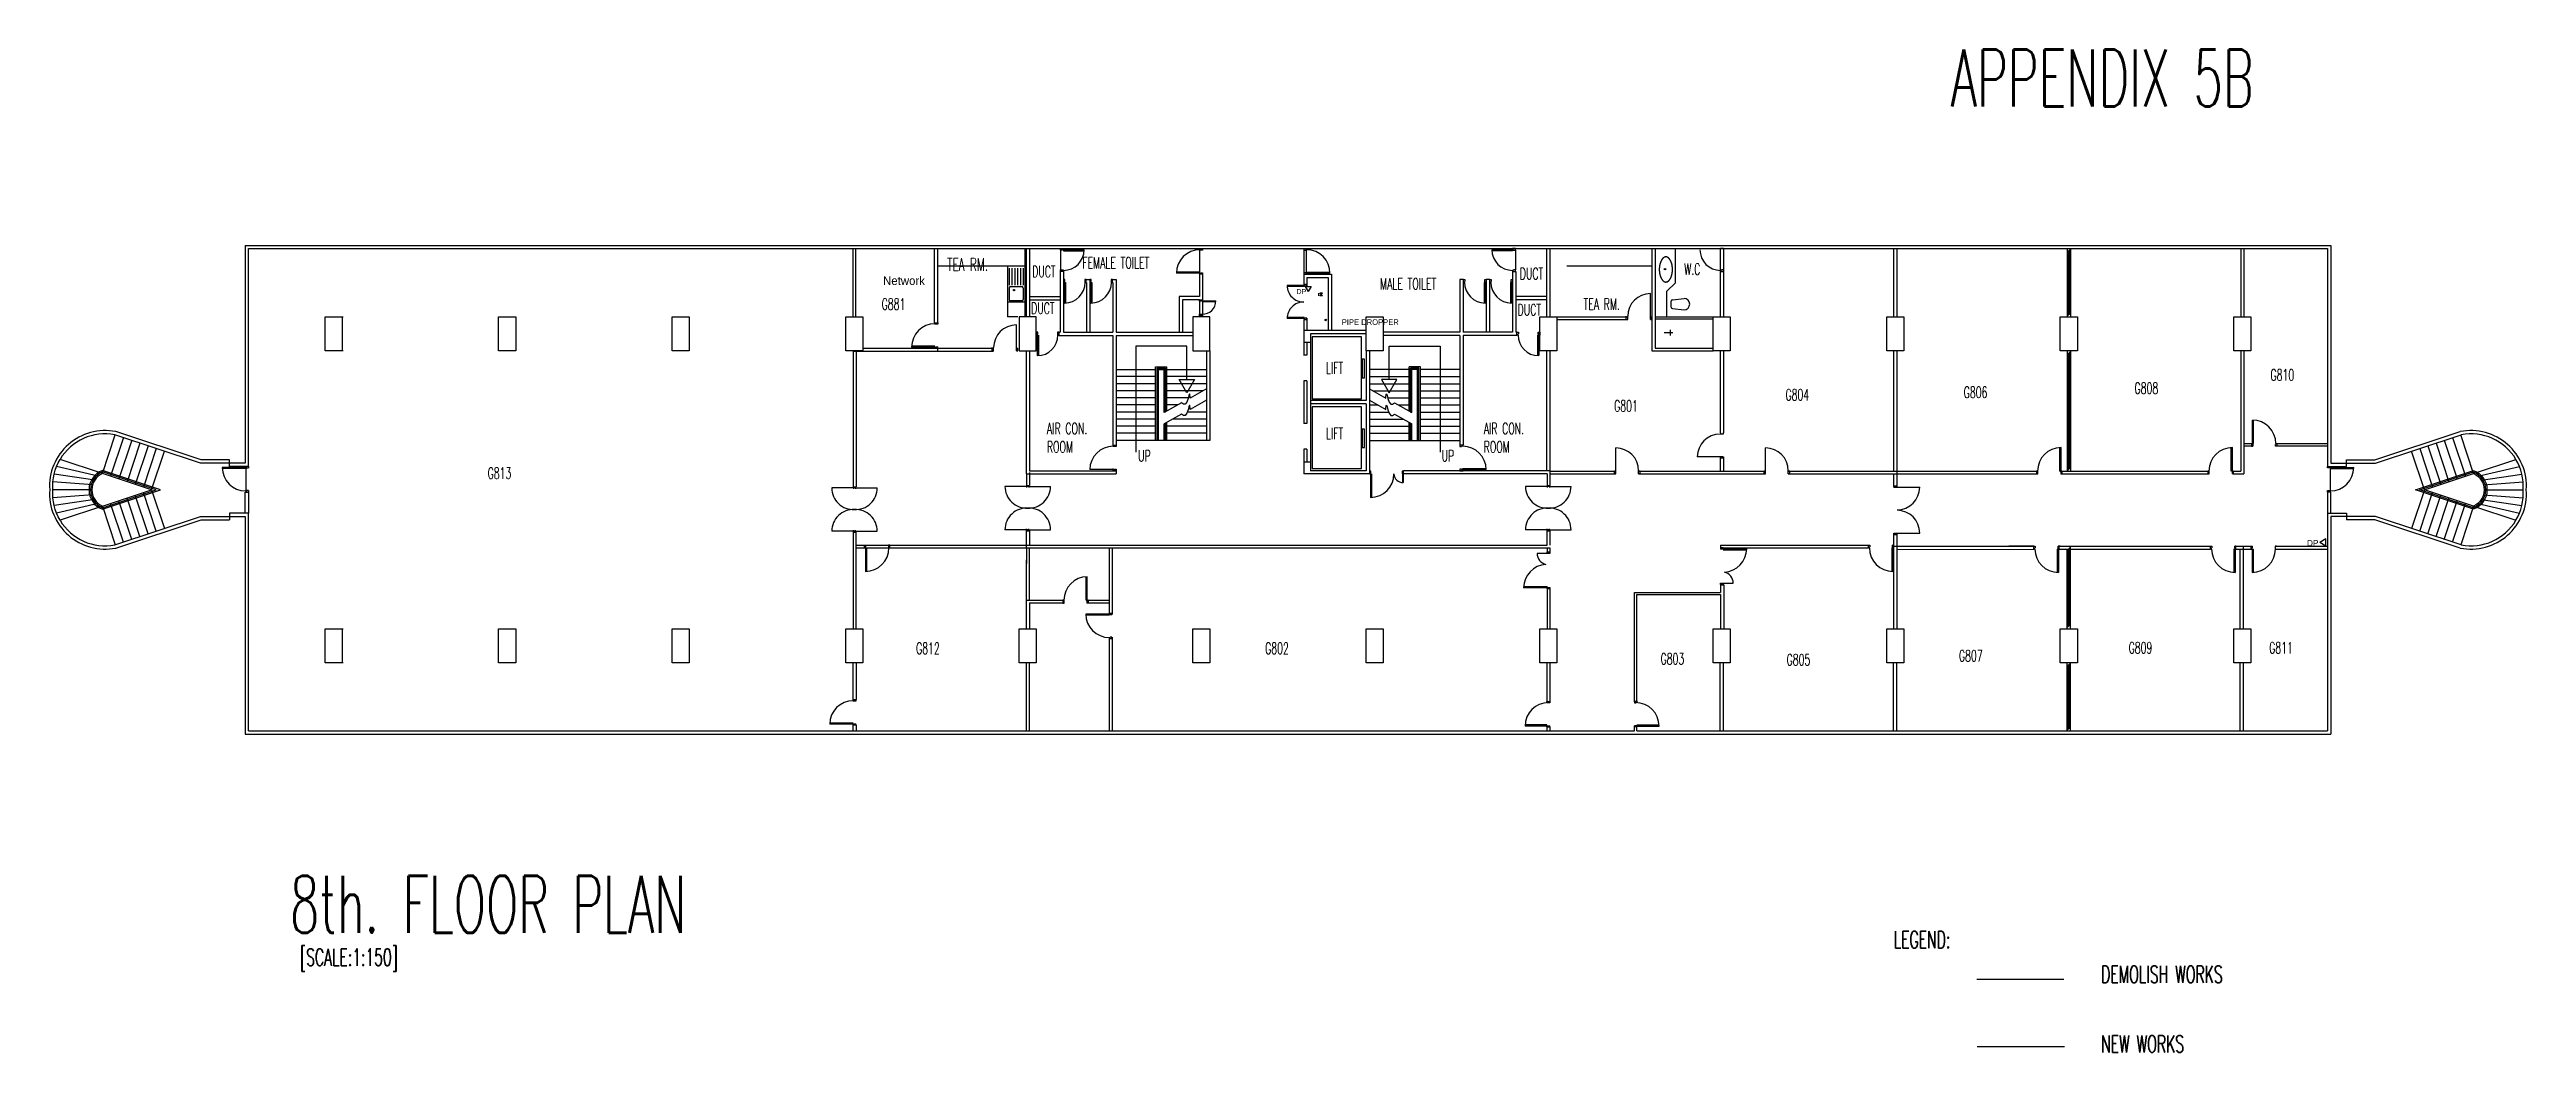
# Model space of a CAD drawing. Header units: inches. Extents: x 4.7 to 62.7, y 2.7 to 26.2.
import ezdxf
from ezdxf.lldxf.tags import DXFTag

# ---------------------------------------------------------------- set-up
doc = ezdxf.new("R2010")
doc.units = ezdxf.units.IN
doc.header["$MEASUREMENT"] = 0
for name, color, linetype in [('F-P', 4, 'Continuous'), ('FIRE', 1, 'Continuous'), ('GRID', 1, 'Continuous'), ('GRID1', 1, 'DOTX2'), ('HATCH', 8, 'Continuous'), ('HR', 4, 'Continuous'), ('LABEL', 2, 'Continuous'), ('PLAN', 7, 'Continuous')]:
    doc.layers.add(name, color=color, linetype=linetype)
doc.styles.add('T400', font='ROMANS.SHX', dxfattribs={"width": 0.6, "height": 400})
tags = doc.linetypes.add('DOTX2', pattern=[0.5, 0, -0.5]).pattern_tags.tags
tags[6:7] = [DXFTag(74, 4), DXFTag(75, 0), DXFTag(340, '0'), DXFTag(46, 1.0), DXFTag(50, 0.0), DXFTag(44, 0.0), DXFTag(45, 0.0)]
tags[4:5] = [DXFTag(74, 4), DXFTag(75, 0), DXFTag(340, '0'), DXFTag(46, 1.0), DXFTag(50, 0.0), DXFTag(44, 0.0), DXFTag(45, 0.0)]

msp = doc.modelspace()

# ---------------------------------------------------------------- texts
at = {"layer": 'FIRE', "color": 3}
msp.add_text('DP', height=0.144, dxfattribs=at).set_placement((57.603, 14.527))
at = {"layer": 'GRID', "color": 3}
msp.add_text('DP', height=0.12, dxfattribs=at).set_placement((33.918, 20.432))
at = {"layer": 'HR', "color": 3}
msp.add_text('PIPE DROPPER', height=0.13333, dxfattribs=at).set_placement((34.979, 19.709))
at = {"layer": 'LABEL', "color": 3, "style": 'T400', "width": 0.6}
msp.add_text('TEA RM.', height=0.3, dxfattribs=at).set_placement((25.732, 20.977))
at = {"layer": 'PLAN', "color": 0, "style": 'T400', "width": 0.6}
for s, height, p in [('APPENDIX 5B', 1.33333, (49.253, 24.83)), ('8th. FLOOR PLAN', 1.33333, (10.33, 5.466)), ('LEGEND:', 0.4, (47.917, 5.103)), ('[SCALE:1:150]', 0.4, (10.564, 4.691)), ('DEMOLISH WORKS', 0.4, (52.778, 4.289)), ('NEW WORKS', 0.4, (52.778, 2.659))]:
    msp.add_text(s, height=height, dxfattribs=at).set_placement(p)
at = {"layer": 'PLAN', "color": 3, "style": 'T400', "width": 0.6}
for s, height, p in [('DUCT', 0.2667, (27.725, 20.827)), ('FEMALE TOILET', 0.26667, (28.899, 21.034)), ('DUCT', 0.2667, (39.153, 20.778)), ('W.C', 0.2667, (43.007, 20.884)), ('G881', 0.2667, (24.196, 20.064)), ('MALE TOILET', 0.26667, (35.879, 20.539)), ('TEA RM.', 0.2667, (40.646, 20.064)), ('DUCT', 0.2667, (27.7, 19.968)), ('DUCT', 0.2667, (39.102, 19.932)), ('LIFT', 0.2667, (34.609, 18.567)), ('G810', 0.2667, (56.747, 18.404)), ('G804', 0.2667, (45.38, 17.939)), ('G806', 0.2667, (49.557, 17.997)), ('G808', 0.2667, (53.56, 18.094)), ('G801', 0.2667, (41.364, 17.679)), ('AIR CON.', 0.2667, (28.069, 17.149)), ('ROOM', 0.2667, (28.069, 16.717)), ('LIFT', 0.2667, (34.609, 17.033)), ('AIR CON.', 0.2667, (38.307, 17.149)), ('ROOM', 0.2667, (38.307, 16.717)), ('G813', 0.2667, (14.962, 16.101)), ('UP', 0.2667, (30.207, 16.508)), ('UP', 0.2667, (37.32, 16.508)), ('G812', 0.2667, (25.003, 11.997)), ('G802', 0.2667, (33.184, 11.997)), ('G809', 0.2667, (53.422, 12.009)), ('G811', 0.2667, (56.716, 12.009)), ('G803', 0.2667, (42.452, 11.751)), ('G805', 0.2667, (45.406, 11.73)), ('G807', 0.2667, (49.445, 11.823))]:
    msp.add_text(s, height=height, dxfattribs=at).set_placement(p)
at = {"layer": 'PLAN', "color": 3, "insert": (24.229, 20.846), "char_height": 0.2, "width": 1.577, "attachment_point": 1}
msp.add_mtext('Network', dxfattribs=at)

# ---------------------------------------------------------------- blocks, each defined once
blk = doc.blocks.new('N-DU')
at = {"layer": 'PLAN'}
for p, q in [((0, 2.879), (0, 1.621)), ((0.114, 2.879), (0, 2.879)), ((0, 2.879), (0, 2.829)), ((0, 2.829), (0.062, 2.829)), ((0.062, 2.841), (0.062, 2.829)), ((0.1, 2.841), (0.062, 2.841)), ((0.1, 2.841), (0.1, 2.879)), ((0.1, 2.056), (0.1, 2.841)), ((0, 2.03), (0, 1.98)), ((0.062, 2.03), (0, 2.03)), ((0, 1.98), (0.1, 1.98)), ((0.062, 2.018), (0.062, 2.03)), ((0.1, 2.018), (0.062, 2.018)), ((0.1, 2.056), (0.923, 2.056)), ((0.1, 2.018), (0.1, 2.056)), ((0.1, 1.98), (0.1, 2.018)), ((0.1, 2.018), (0.184, 2.018)), ((0.1, 1.98), (0.114, 1.98)), ((0.114, 1.98), (0.978, 1.98)), ((0.114, 1.866), (0.864, 1.866)), ((0.114, 1.866), (0.114, 1.571)), ((0.184, 2.018), (0.923, 2.018)), ((0.864, 1.866), (0.864, 0)), ((0.978, 1.98), (0.978, 0)), ((-0.07, 1.583), (-0.582, 1.583)), ((0.014, 1.553), (-0.581, 1.553)), ((0.014, 1.583), (-0.07, 1.583)), ((0.114, 1.621), (0, 1.621)), ((0, 1.004), (0, 1.004)), ((0.014, 1.621), (0.014, 1.583)), ((0.014, 1.583), (0.014, 1.553)), ((0.014, 1.583), (0.052, 1.583)), ((0.052, 1.583), (0.052, 1.571)), ((0.052, 1.571), (0.114, 1.571)), ((0.114, 1.571), (0.114, 1.621)), ((-0.07, 0.425), (-0.582, 0.425)), ((0.014, 0.455), (-0.581, 0.455)), ((0.014, 0.425), (-0.07, 0.425)), ((0, 0.387), (0.114, 0.387)), ((0, 0.387), (0, -0.871)), ((0.014, 0.455), (0.014, 0.387)), ((0.014, 0.425), (0.052, 0.425)), ((0.052, 0.425), (0.052, 0.437)), ((0.114, 0.437), (0.052, 0.437)), ((0.114, 0.437), (0.114, 0)), ((0.114, 0.387), (0.114, 0.437))]:
    blk.add_line(p, q, dxfattribs=at)
for centre, radius, start, end in [((0.1, 2.018), 0.823, 0, 90), ((-0.003, 1.583), 0.579, 180, 270.28182), ((-0.003, 0.425), 0.579, 89.71818, 180)]:
    blk.add_arc(centre, radius, start, end, dxfattribs=at)
blk = doc.blocks.new('FFFFFFF')
at = {"layer": 'FIRE'}
for p, q in [((-0.105, 0), (0, -0.182)), ((-0.105, 0), (0.105, 0)), ((0.105, 0), (0, -0.182))]:
    blk.add_line(p, q, dxfattribs=at)
blk = doc.blocks.new('*X5')
at = {"layer": 'PLAN', "color": 0}
for p, q in [((80.878, 86.422), (80.954, 86.498)), ((80.878, 86.393), (80.954, 86.469)), ((80.878, 86.365), (80.954, 86.441)), ((80.878, 86.337), (80.954, 86.413)), ((80.878, 86.309), (80.954, 86.385)), ((80.878, 86.28), (80.954, 86.356)), ((80.878, 86.252), (80.954, 86.328)), ((80.878, 86.224), (80.954, 86.3)), ((80.878, 86.195), (80.954, 86.271)), ((80.878, 86.167), (80.954, 86.243)), ((80.878, 86.139), (80.954, 86.215)), ((80.878, 86.111), (80.954, 86.187)), ((80.878, 86.082), (80.954, 86.158)), ((80.878, 86.054), (80.954, 86.13)), ((80.878, 86.026), (80.954, 86.102)), ((80.878, 85.997), (80.954, 86.073)), ((80.878, 85.969), (80.954, 86.045)), ((80.878, 85.941), (80.954, 86.017)), ((80.878, 85.913), (80.954, 85.989)), ((80.878, 85.884), (80.954, 85.96)), ((80.878, 85.856), (80.954, 85.932)), ((80.878, 85.828), (80.954, 85.904)), ((80.878, 85.799), (80.954, 85.875)), ((80.878, 85.771), (80.954, 85.847)), ((80.878, 85.743), (80.954, 85.819)), ((80.878, 85.715), (80.954, 85.791)), ((80.878, 85.686), (80.954, 85.762)), ((80.878, 85.658), (80.954, 85.734)), ((80.878, 85.63), (80.954, 85.706)), ((80.878, 85.602), (80.954, 85.678)), ((80.878, 85.573), (80.954, 85.649)), ((80.878, 85.545), (80.954, 85.621)), ((80.878, 85.517), (80.954, 85.593)), ((80.878, 85.488), (80.954, 85.564)), ((80.878, 85.46), (80.954, 85.536)), ((80.878, 85.432), (80.954, 85.508)), ((80.878, 85.404), (80.954, 85.48)), ((80.878, 85.375), (80.954, 85.451)), ((80.878, 85.347), (80.954, 85.423)), ((80.878, 85.319), (80.954, 85.395)), ((80.878, 85.29), (80.954, 85.366)), ((80.878, 85.262), (80.954, 85.338)), ((80.878, 85.234), (80.954, 85.31)), ((80.878, 85.206), (80.954, 85.282)), ((80.878, 85.177), (80.954, 85.253)), ((80.878, 85.149), (80.954, 85.225)), ((80.878, 85.121), (80.954, 85.197)), ((80.878, 85.092), (80.954, 85.168)), ((80.878, 85.064), (80.954, 85.14)), ((80.878, 85.036), (80.954, 85.112)), ((80.878, 85.008), (80.954, 85.084)), ((80.878, 84.979), (80.954, 85.055)), ((80.878, 84.951), (80.954, 85.027)), ((80.878, 84.923), (80.954, 84.999)), ((80.878, 84.894), (80.954, 84.97)), ((80.878, 84.866), (80.954, 84.942)), ((80.878, 84.838), (80.954, 84.914)), ((80.878, 84.81), (80.954, 84.886)), ((80.878, 84.781), (80.954, 84.857)), ((80.878, 84.753), (80.954, 84.829)), ((80.878, 84.725), (80.954, 84.801)), ((80.878, 84.696), (80.954, 84.772)), ((80.878, 84.668), (80.954, 84.744)), ((80.878, 84.64), (80.954, 84.716)), ((80.878, 84.612), (80.954, 84.688)), ((80.878, 84.583), (80.954, 84.659)), ((80.878, 84.555), (80.954, 84.631)), ((80.878, 84.527), (80.954, 84.603)), ((80.878, 84.498), (80.954, 84.574)), ((80.878, 84.47), (80.954, 84.546)), ((80.878, 84.442), (80.954, 84.518)), ((80.878, 84.414), (80.954, 84.49)), ((80.878, 84.385), (80.954, 84.461)), ((80.878, 84.357), (80.954, 84.433)), ((80.878, 84.329), (80.954, 84.405)), ((80.878, 84.3), (80.954, 84.376)), ((80.878, 84.272), (80.954, 84.348)), ((80.878, 84.244), (80.954, 84.32)), ((80.878, 84.216), (80.954, 84.292)), ((80.878, 84.187), (80.954, 84.263)), ((80.878, 84.159), (80.954, 84.235)), ((80.878, 84.131), (80.954, 84.207)), ((80.878, 84.102), (80.954, 84.178)), ((80.878, 84.074), (80.954, 84.15)), ((80.878, 84.046), (80.954, 84.122)), ((80.878, 84.018), (80.954, 84.094)), ((80.878, 83.989), (80.954, 84.065)), ((80.878, 83.961), (80.954, 84.037)), ((80.878, 83.933), (80.954, 84.009)), ((80.878, 83.904), (80.954, 83.98)), ((80.878, 83.876), (80.954, 83.952)), ((80.878, 83.848), (80.954, 83.924)), ((80.878, 83.82), (80.954, 83.896)), ((80.878, 83.791), (80.954, 83.867)), ((80.878, 83.763), (80.954, 83.839)), ((80.878, 83.735), (80.954, 83.811)), ((80.878, 83.706), (80.954, 83.782))]:
    blk.add_line(p, q, dxfattribs=at)
blk = doc.blocks.new('*X6')
at = {"layer": 'PLAN', "color": 0}
for p, q in [((80.878, 88.826), (80.954, 88.902)), ((80.878, 88.798), (80.954, 88.874)), ((80.878, 88.769), (80.954, 88.845)), ((80.878, 88.741), (80.954, 88.817)), ((80.878, 88.713), (80.954, 88.789)), ((80.878, 88.684), (80.954, 88.76)), ((80.878, 88.656), (80.954, 88.732)), ((80.878, 88.628), (80.954, 88.704)), ((80.878, 88.6), (80.954, 88.676)), ((80.878, 88.571), (80.954, 88.647)), ((80.878, 88.543), (80.954, 88.619)), ((80.878, 88.515), (80.954, 88.591)), ((80.878, 88.487), (80.954, 88.563)), ((80.878, 88.458), (80.954, 88.534)), ((80.878, 88.43), (80.954, 88.506)), ((80.878, 88.402), (80.954, 88.478)), ((80.878, 88.373), (80.954, 88.449)), ((80.878, 88.345), (80.954, 88.421)), ((80.878, 88.317), (80.954, 88.393)), ((80.878, 88.289), (80.954, 88.365)), ((80.878, 88.26), (80.954, 88.336)), ((80.878, 88.232), (80.954, 88.308)), ((80.878, 88.204), (80.954, 88.28)), ((80.878, 88.175), (80.954, 88.251)), ((80.878, 88.147), (80.954, 88.223)), ((80.878, 88.119), (80.954, 88.195)), ((80.878, 88.091), (80.954, 88.167)), ((80.878, 88.062), (80.954, 88.138)), ((80.878, 88.034), (80.954, 88.11)), ((80.878, 88.006), (80.954, 88.082)), ((80.878, 87.977), (80.954, 88.053)), ((80.878, 87.949), (80.954, 88.025)), ((80.878, 87.921), (80.954, 87.997)), ((80.878, 87.893), (80.954, 87.969)), ((80.878, 87.864), (80.954, 87.94)), ((80.878, 87.836), (80.954, 87.912)), ((80.878, 87.808), (80.954, 87.884)), ((80.878, 87.779), (80.954, 87.855)), ((80.878, 87.751), (80.954, 87.827)), ((80.878, 87.723), (80.954, 87.799)), ((80.878, 87.695), (80.954, 87.771)), ((80.878, 87.666), (80.954, 87.742)), ((80.878, 87.638), (80.954, 87.714)), ((80.878, 87.61), (80.954, 87.686)), ((80.878, 87.581), (80.954, 87.657)), ((80.878, 87.553), (80.954, 87.629)), ((80.878, 87.525), (80.954, 87.601)), ((80.878, 87.497), (80.954, 87.573)), ((80.878, 87.468), (80.954, 87.544)), ((80.878, 87.44), (80.954, 87.516)), ((80.878, 87.412), (80.954, 87.488)), ((80.878, 87.383), (80.954, 87.459)), ((80.878, 87.355), (80.954, 87.431)), ((80.878, 87.327), (80.954, 87.403)), ((80.878, 81.84), (80.954, 81.916)), ((80.878, 81.811), (80.954, 81.887)), ((80.878, 81.783), (80.954, 81.859)), ((80.878, 81.755), (80.954, 81.831)), ((80.878, 81.727), (80.954, 81.803)), ((80.878, 81.698), (80.954, 81.774)), ((80.878, 81.67), (80.954, 81.746)), ((80.878, 81.642), (80.954, 81.718)), ((80.878, 81.613), (80.954, 81.689)), ((80.878, 81.585), (80.954, 81.661)), ((80.878, 81.557), (80.954, 81.633)), ((80.878, 81.529), (80.954, 81.605)), ((80.878, 81.5), (80.954, 81.576)), ((80.878, 81.472), (80.954, 81.548)), ((80.878, 81.444), (80.954, 81.52)), ((80.878, 81.415), (80.954, 81.491)), ((80.878, 81.387), (80.954, 81.463)), ((80.878, 81.359), (80.954, 81.435)), ((80.878, 81.331), (80.954, 81.407)), ((80.878, 81.302), (80.954, 81.378)), ((80.878, 81.274), (80.954, 81.35)), ((80.878, 81.246), (80.954, 81.322)), ((80.878, 81.217), (80.954, 81.293)), ((80.878, 81.189), (80.954, 81.265)), ((80.878, 81.161), (80.954, 81.237)), ((80.878, 81.133), (80.954, 81.209)), ((80.878, 81.104), (80.954, 81.18)), ((80.878, 81.076), (80.954, 81.152)), ((80.878, 81.048), (80.954, 81.124)), ((80.878, 81.019), (80.954, 81.095)), ((80.878, 80.991), (80.954, 81.067)), ((80.878, 80.963), (80.954, 81.039)), ((80.878, 80.935), (80.954, 81.011)), ((80.878, 80.906), (80.954, 80.982)), ((80.878, 80.878), (80.954, 80.954)), ((80.878, 80.85), (80.954, 80.926)), ((80.878, 80.821), (80.954, 80.897)), ((80.878, 80.793), (80.954, 80.869)), ((80.878, 80.765), (80.954, 80.841)), ((80.878, 80.737), (80.954, 80.813)), ((80.878, 80.708), (80.954, 80.784)), ((80.878, 80.68), (80.954, 80.756)), ((80.878, 80.652), (80.954, 80.728)), ((80.878, 80.623), (80.954, 80.699)), ((80.878, 80.595), (80.954, 80.671)), ((80.878, 80.567), (80.954, 80.643)), ((80.878, 80.539), (80.954, 80.615)), ((80.878, 80.51), (80.954, 80.586)), ((80.878, 80.482), (80.954, 80.558)), ((80.878, 80.454), (80.954, 80.53)), ((80.878, 80.425), (80.954, 80.501)), ((80.878, 80.397), (80.954, 80.473)), ((80.878, 80.369), (80.954, 80.445)), ((80.878, 80.341), (80.954, 80.417)), ((80.878, 80.312), (80.954, 80.388)), ((80.878, 80.284), (80.954, 80.36)), ((80.878, 80.256), (80.954, 80.332)), ((80.878, 80.227), (80.954, 80.303)), ((80.878, 80.199), (80.954, 80.275)), ((80.878, 80.171), (80.954, 80.247)), ((80.878, 80.143), (80.954, 80.219)), ((80.878, 80.114), (80.954, 80.19)), ((80.878, 80.086), (80.954, 80.162)), ((80.878, 80.058), (80.954, 80.134)), ((80.878, 80.03), (80.954, 80.106)), ((80.878, 79.124), (80.954, 79.2)), ((80.878, 79.096), (80.954, 79.172)), ((80.878, 79.068), (80.954, 79.144)), ((80.878, 79.04), (80.954, 79.116)), ((80.878, 79.011), (80.954, 79.087)), ((80.878, 78.983), (80.954, 79.059)), ((80.878, 78.955), (80.954, 79.031)), ((80.878, 78.926), (80.954, 79.002)), ((80.878, 78.898), (80.954, 78.974)), ((80.878, 78.87), (80.954, 78.946)), ((80.878, 78.842), (80.954, 78.918)), ((80.878, 78.813), (80.954, 78.889)), ((80.878, 78.785), (80.954, 78.861)), ((80.878, 78.757), (80.954, 78.833)), ((80.878, 78.728), (80.954, 78.804)), ((80.878, 78.7), (80.954, 78.776)), ((80.878, 78.672), (80.954, 78.748)), ((80.878, 78.644), (80.954, 78.72)), ((80.878, 78.615), (80.954, 78.691)), ((80.878, 78.587), (80.954, 78.663)), ((80.878, 78.559), (80.954, 78.635)), ((80.878, 78.53), (80.954, 78.606)), ((80.878, 78.502), (80.954, 78.578)), ((80.878, 78.474), (80.954, 78.55)), ((80.878, 78.446), (80.954, 78.522)), ((80.878, 78.417), (80.954, 78.493)), ((80.878, 78.389), (80.954, 78.465)), ((80.878, 78.361), (80.954, 78.437)), ((80.878, 78.332), (80.954, 78.408)), ((80.878, 78.304), (80.954, 78.38)), ((80.878, 78.276), (80.954, 78.352)), ((80.878, 78.248), (80.954, 78.324)), ((80.878, 78.219), (80.954, 78.295)), ((80.878, 78.191), (80.954, 78.267)), ((80.878, 78.163), (80.954, 78.239)), ((80.878, 78.134), (80.954, 78.21)), ((80.878, 78.106), (80.954, 78.182)), ((80.878, 78.078), (80.954, 78.154)), ((80.878, 78.05), (80.954, 78.126)), ((80.878, 78.021), (80.954, 78.097)), ((80.878, 77.993), (80.954, 78.069)), ((80.878, 77.965), (80.954, 78.041)), ((80.878, 77.936), (80.954, 78.012)), ((80.878, 77.908), (80.954, 77.984)), ((80.878, 77.88), (80.954, 77.956)), ((80.878, 77.852), (80.954, 77.928)), ((80.878, 77.823), (80.954, 77.899)), ((80.878, 77.795), (80.954, 77.871)), ((80.878, 77.767), (80.954, 77.843)), ((80.878, 77.738), (80.954, 77.814)), ((80.878, 77.71), (80.954, 77.786)), ((80.878, 77.682), (80.954, 77.758)), ((80.878, 77.654), (80.954, 77.73)), ((80.878, 77.625), (80.954, 77.701))]:
    blk.add_line(p, q, dxfattribs=at)

# ---------------------------------------------------------------- linework, layer by layer
at = {"color": 3}
for p, q in [((31.644, 21.497), (31.72, 21.497)), ((31.653, 21.471), (31.653, 21.497)), ((31.72, 21.497), (31.72, 21.463)), ((31.597, 20.922), (31.104, 20.922)), ((31.653, 20.948), (31.105, 20.948)), ((31.653, 20.922), (31.597, 20.922)), ((31.653, 21.471), (31.679, 21.471)), ((31.653, 20.922), (31.653, 20.948)), ((31.653, 20.897), (31.653, 20.922)), ((31.653, 20.922), (31.679, 20.922)), ((31.679, 21.471), (31.679, 21.463)), ((31.72, 21.463), (31.679, 21.463)), ((31.679, 20.93), (31.72, 20.93)), ((31.679, 20.922), (31.679, 20.93)), ((31.72, 20.93), (31.72, 20.897)), ((31.72, 20.897), (31.653, 20.897)), ((23.534, 15.891), (23.534, 19.101)), ((29.615, 16.892), (29.691, 16.892)), ((29.625, 16.867), (29.625, 16.892)), ((29.625, 16.867), (29.65, 16.867)), ((29.65, 16.867), (29.65, 16.859)), ((29.691, 16.859), (29.65, 16.859)), ((29.691, 16.892), (29.691, 16.859)), ((37.749, 16.892), (37.749, 16.859)), ((37.825, 16.892), (37.749, 16.892)), ((37.749, 16.859), (37.79, 16.859)), ((37.79, 16.867), (37.79, 16.859)), ((37.815, 16.867), (37.79, 16.867)), ((37.815, 16.867), (37.815, 16.892)), ((9.235, 16.367), (8.742, 16.367)), ((9.291, 16.342), (8.743, 16.342)), ((9.291, 16.367), (9.235, 16.367)), ((9.358, 16.393), (9.291, 16.393)), ((9.291, 16.393), (9.291, 16.367)), ((9.291, 16.367), (9.317, 16.367)), ((9.291, 16.367), (9.291, 16.342)), ((9.317, 16.367), (9.317, 16.359)), ((9.317, 16.359), (9.358, 16.359)), ((9.358, 16.359), (9.358, 16.393)), ((29.568, 16.318), (29.076, 16.318)), ((29.625, 16.318), (29.568, 16.318)), ((29.691, 16.293), (29.615, 16.293)), ((29.625, 16.318), (29.625, 16.343)), ((29.625, 16.293), (29.625, 16.318)), ((29.625, 16.318), (29.65, 16.318)), ((29.65, 16.318), (29.65, 16.326)), ((29.65, 16.326), (29.691, 16.326)), ((29.691, 16.326), (29.691, 16.293)), ((35.663, 16.283), (35.629, 16.283)), ((35.663, 16.242), (35.663, 16.283)), ((36.396, 16.283), (36.396, 16.242)), ((36.429, 16.283), (36.396, 16.283)), ((36.429, 16.217), (36.429, 16.293)), ((37.749, 16.326), (37.749, 16.293)), ((37.79, 16.326), (37.749, 16.326)), ((37.749, 16.293), (37.825, 16.293)), ((37.79, 16.318), (37.79, 16.326)), ((37.815, 16.318), (37.79, 16.318)), ((37.815, 16.343), (38.364, 16.343)), ((37.815, 16.318), (37.815, 16.343)), ((37.815, 16.293), (37.815, 16.318)), ((37.815, 16.318), (37.871, 16.318)), ((37.871, 16.318), (38.364, 16.318)), ((58.082, 16.359), (58.082, 16.393)), ((58.082, 16.393), (58.149, 16.393)), ((58.123, 16.359), (58.082, 16.359)), ((58.123, 16.367), (58.123, 16.359)), ((58.149, 16.367), (58.123, 16.367)), ((58.149, 16.393), (58.149, 16.367)), ((58.149, 16.367), (58.205, 16.367)), ((58.149, 16.367), (58.149, 16.342)), ((58.149, 16.342), (58.697, 16.342)), ((58.205, 16.367), (58.698, 16.367)), ((9.282, 15.793), (9.358, 15.793)), ((9.291, 15.818), (9.291, 15.793)), ((9.291, 15.818), (9.317, 15.818)), ((9.358, 15.826), (9.317, 15.826)), ((9.317, 15.818), (9.317, 15.826)), ((9.358, 15.793), (9.358, 15.826)), ((23.477, 15.891), (23.025, 15.891)), ((23.534, 15.891), (23.477, 15.891)), ((23.584, 15.891), (23.518, 15.891)), ((23.534, 15.917), (23.534, 15.891)), ((23.534, 15.891), (23.534, 15.866)), ((23.584, 15.917), (23.584, 15.891)), ((23.584, 15.891), (23.584, 15.917)), ((23.584, 15.891), (23.64, 15.891)), ((23.584, 15.891), (23.584, 15.866)), ((23.64, 15.891), (24.093, 15.891)), ((27.538, 15.925), (27.086, 15.925)), ((27.595, 15.925), (27.538, 15.925)), ((27.645, 15.925), (27.579, 15.925)), ((27.595, 15.95), (27.595, 15.925)), ((27.595, 15.925), (27.595, 15.899)), ((27.645, 15.95), (27.645, 15.925)), ((27.645, 15.925), (27.645, 15.95)), ((27.645, 15.925), (27.701, 15.925)), ((27.645, 15.925), (27.645, 15.899)), ((27.701, 15.925), (28.154, 15.925)), ((35.629, 16.217), (35.655, 16.217)), ((35.655, 16.217), (35.655, 16.242)), ((35.655, 16.242), (35.663, 16.242)), ((35.655, 16.217), (35.68, 16.217)), ((35.655, 16.217), (35.655, 16.16)), ((35.655, 16.16), (35.655, 15.668)), ((35.68, 16.217), (35.68, 15.668)), ((36.404, 16.242), (36.396, 16.242)), ((36.404, 16.217), (36.404, 16.242)), ((36.404, 16.217), (36.429, 16.217)), ((39.738, 15.925), (39.286, 15.925)), ((39.795, 15.925), (39.738, 15.925)), ((39.845, 15.925), (39.779, 15.925)), ((39.795, 15.95), (39.795, 15.925)), ((39.795, 15.925), (39.795, 15.899)), ((39.845, 15.925), (39.845, 15.95)), ((39.845, 15.95), (39.845, 15.925)), ((39.845, 15.925), (39.845, 15.899)), ((39.845, 15.925), (39.901, 15.925)), ((39.901, 15.925), (40.354, 15.925)), ((58.082, 15.826), (58.123, 15.826)), ((58.082, 15.793), (58.082, 15.826)), ((58.158, 15.793), (58.082, 15.793)), ((58.123, 15.818), (58.123, 15.826)), ((58.149, 15.818), (58.123, 15.818)), ((58.149, 15.818), (58.149, 15.793)), ((23.477, 14.875), (23.025, 14.875)), ((23.534, 14.875), (23.477, 14.875)), ((23.584, 14.875), (23.518, 14.875)), ((23.534, 14.875), (23.534, 14.901)), ((23.534, 12.588), (23.534, 14.875)), ((23.584, 14.85), (23.534, 14.85)), ((23.534, 14.85), (23.584, 14.85)), ((23.534, 14.85), (23.597, 14.85)), ((23.584, 14.875), (23.584, 14.901)), ((23.584, 14.85), (23.584, 14.875)), ((23.584, 14.875), (23.64, 14.875)), ((23.6, 12.588), (23.6, 14.875)), ((23.64, 14.875), (24.093, 14.875)), ((27.538, 14.909), (27.086, 14.909)), ((27.595, 14.909), (27.538, 14.909)), ((27.645, 14.909), (27.579, 14.909)), ((27.595, 14.909), (27.595, 14.934)), ((27.595, 14.483), (27.595, 14.909)), ((27.645, 14.883), (27.595, 14.883)), ((27.595, 14.883), (27.645, 14.883)), ((27.595, 14.883), (27.658, 14.883)), ((27.645, 14.909), (27.645, 14.934)), ((27.645, 14.883), (27.645, 14.909)), ((27.645, 14.909), (27.701, 14.909)), ((27.701, 14.909), (28.154, 14.909)), ((39.738, 14.909), (39.286, 14.909)), ((39.795, 14.909), (39.738, 14.909)), ((39.845, 14.909), (39.779, 14.909)), ((39.795, 14.909), (39.795, 14.934)), ((39.795, 14.55), (39.795, 14.909)), ((39.795, 14.883), (39.858, 14.883)), ((39.795, 14.883), (39.845, 14.883)), ((39.845, 14.883), (39.795, 14.883)), ((39.845, 14.909), (39.845, 14.934)), ((39.845, 14.909), (39.901, 14.909)), ((39.845, 14.883), (39.845, 14.909)), ((39.901, 14.909), (40.354, 14.909)), ((27.595, 12.588), (27.595, 13.259))]:
    msp.add_line(p, q, dxfattribs=at)
for p, q in [((49.862, 4.379), (51.906, 4.379)), ((49.872, 2.799), (51.916, 2.799))]:
    msp.add_line(p, q)
for centre, start, end in [((31.653, 20.922), 90, 180), ((29.625, 16.318), 90, 180), ((37.815, 16.318), 0, 90), ((9.291, 16.367), 180, 270), ((58.149, 16.367), 270, 0), ((35.655, 16.217), 270, 0)]:
    msp.add_arc(centre, 0.549, start, end, dxfattribs=at)
at = {"layer": 'DEFPOINTS', "color": 3, "linetype": 'ByBlock'}
for p in [(9.32, 12.188), (15.42, 12.188), (58.12, 12.188)]:
    msp.add_point(p, dxfattribs=at)
at = {"layer": 'FIRE', "color": 3}
for radius in [0.0174, 0.00166]:
    msp.add_circle((34.605, 19.825), radius, dxfattribs=at)
at = {"layer": 'GRID', "color": 3}
for p, q in [((34.435, 20.455), (34.435, 20.391)), ((34.532, 20.455), (34.466, 20.455)), ((34.466, 20.391), (34.532, 20.455)), ((34.532, 20.391), (34.466, 20.455)), ((34.532, 20.391), (34.466, 20.391))]:
    msp.add_line(p, q, dxfattribs=at)
at = {"layer": 'GRID', "color": 3, "linetype": 'Continuous'}
for p, q in [((41.649, 19.901), (41.682, 19.901)), ((41.649, 19.835), (41.682, 19.835)), ((25.513, 19.168), (25.513, 19.195)), ((26.787, 19.168), (26.82, 19.168)), ((26.787, 19.101), (26.82, 19.101)), ((43.855, 17.183), (43.855, 17.15)), ((43.922, 17.183), (43.922, 17.15)), ((56.304, 16.865), (56.331, 16.865)), ((41.97, 16.283), (41.937, 16.283)), ((45.479, 16.283), (45.445, 16.283)), ((41.97, 16.217), (41.937, 16.217)), ((45.479, 16.217), (45.445, 16.217)), ((51.857, 16.217), (51.83, 16.217)), ((55.873, 16.219), (55.846, 16.219)), ((23.797, 14.55), (23.824, 14.55)), ((47.915, 14.55), (47.889, 14.55)), ((51.795, 14.523), (51.768, 14.523)), ((55.935, 14.523), (55.909, 14.523)), ((56.295, 14.523), (56.322, 14.523)), ((43.855, 14.483), (43.855, 14.457)), ((39.858, 13.53), (39.858, 13.556)), ((29.034, 13.191), (29.008, 13.191)), ((29.594, 12.951), (29.594, 12.925)), ((23.595, 10.336), (23.595, 10.362)), ((39.853, 10.29), (39.853, 10.316)), ((41.838, 10.29), (41.838, 10.316))]:
    msp.add_line(p, q, dxfattribs=at)
at = {"layer": 'GRID1', "color": 3, "linetype": 'Continuous'}
for p, q in [((25.437, 19.761), (25.518, 19.761)), ((25.446, 19.736), (25.446, 19.761)), ((25.513, 19.761), (25.513, 19.728)), ((25.446, 19.187), (24.897, 19.187)), ((25.446, 19.212), (24.898, 19.212)), ((25.446, 19.736), (25.472, 19.736)), ((25.446, 19.168), (25.446, 19.212)), ((25.446, 19.187), (25.472, 19.187)), ((25.446, 19.168), (25.513, 19.168)), ((25.472, 19.736), (25.472, 19.728)), ((25.513, 19.728), (25.472, 19.728)), ((25.472, 19.187), (25.472, 19.195)), ((25.472, 19.195), (25.513, 19.195)), ((56.323, 16.931), (56.323, 17.48)), ((56.348, 16.931), (56.348, 17.48)), ((56.304, 16.931), (56.304, 16.865)), ((56.304, 16.931), (56.348, 16.931)), ((56.323, 16.931), (56.323, 16.906)), ((56.323, 16.906), (56.331, 16.906)), ((56.331, 16.906), (56.331, 16.865)), ((56.872, 16.906), (56.864, 16.906)), ((56.864, 16.865), (56.864, 16.906)), ((56.897, 16.865), (56.864, 16.865)), ((56.872, 16.931), (56.872, 16.906)), ((56.872, 16.931), (56.897, 16.931)), ((56.897, 16.936), (56.897, 16.86)), ((51.264, 16.289), (51.264, 16.213)), ((51.289, 16.284), (51.264, 16.284)), ((51.289, 16.284), (51.289, 16.259)), ((51.289, 16.259), (51.297, 16.259)), ((51.297, 16.217), (51.297, 16.259)), ((51.813, 16.283), (51.813, 16.832)), ((51.857, 16.284), (51.813, 16.284)), ((51.838, 16.259), (51.83, 16.259)), ((51.83, 16.259), (51.83, 16.217)), ((51.838, 16.284), (51.838, 16.833)), ((51.838, 16.284), (51.838, 16.259)), ((51.857, 16.284), (51.857, 16.217)), ((55.28, 16.291), (55.28, 16.215)), ((55.305, 16.286), (55.28, 16.286)), ((55.305, 16.286), (55.305, 16.261)), ((55.305, 16.261), (55.313, 16.261)), ((55.313, 16.219), (55.313, 16.261)), ((55.829, 16.286), (55.829, 16.834)), ((55.873, 16.286), (55.829, 16.286)), ((55.854, 16.261), (55.846, 16.261)), ((55.846, 16.261), (55.846, 16.219)), ((55.854, 16.286), (55.854, 16.835)), ((55.854, 16.286), (55.854, 16.261)), ((55.873, 16.286), (55.873, 16.212)), ((51.264, 16.217), (51.297, 16.217)), ((55.28, 16.219), (55.313, 16.219)), ((23.797, 14.483), (23.797, 14.55)), ((23.824, 14.509), (23.824, 14.55)), ((24.357, 14.55), (24.357, 14.509)), ((24.39, 14.55), (24.357, 14.55)), ((24.39, 14.478), (24.39, 14.555)), ((47.322, 14.478), (47.322, 14.555)), ((47.322, 14.55), (47.356, 14.55)), ((47.356, 14.55), (47.356, 14.509)), ((47.889, 14.509), (47.889, 14.55)), ((47.915, 14.483), (47.915, 14.55)), ((51.202, 14.452), (51.202, 14.528)), ((51.202, 14.523), (51.235, 14.523)), ((51.235, 14.523), (51.235, 14.482)), ((51.768, 14.482), (51.768, 14.523)), ((51.795, 14.457), (51.795, 14.523)), ((55.342, 14.452), (55.342, 14.528)), ((55.342, 14.523), (55.376, 14.523)), ((55.376, 14.523), (55.376, 14.482)), ((55.909, 14.482), (55.909, 14.523)), ((55.935, 14.457), (55.935, 14.523)), ((56.295, 14.457), (56.295, 14.523)), ((56.322, 14.482), (56.322, 14.523)), ((56.855, 14.523), (56.855, 14.482)), ((56.888, 14.523), (56.855, 14.523)), ((23.797, 14.483), (23.841, 14.483)), ((23.816, 14.483), (23.816, 14.509)), ((23.816, 14.509), (23.824, 14.509)), ((23.816, 14.483), (23.816, 13.934)), ((23.841, 14.483), (23.841, 13.935)), ((24.365, 14.509), (24.357, 14.509)), ((24.365, 14.483), (24.365, 14.509)), ((24.365, 14.483), (24.39, 14.483)), ((39.786, 14.389), (39.862, 14.389)), ((39.791, 14.364), (39.791, 14.389)), ((39.791, 14.364), (39.816, 14.364)), ((39.816, 14.364), (39.816, 14.356)), ((39.858, 14.356), (39.816, 14.356)), ((39.858, 14.389), (39.858, 14.356)), ((43.922, 14.483), (43.855, 14.483)), ((43.897, 14.457), (43.855, 14.457)), ((43.897, 14.465), (43.897, 14.457)), ((43.922, 14.465), (43.897, 14.465)), ((43.922, 14.483), (43.922, 14.439)), ((43.922, 14.465), (44.471, 14.465)), ((43.922, 14.439), (44.47, 14.439)), ((47.348, 14.483), (47.322, 14.483)), ((47.348, 14.509), (47.356, 14.509)), ((47.348, 14.483), (47.348, 14.509)), ((47.871, 14.483), (47.871, 13.935)), ((47.915, 14.483), (47.871, 14.483)), ((47.897, 14.509), (47.889, 14.509)), ((47.897, 14.483), (47.897, 14.509)), ((47.897, 14.483), (47.897, 13.934)), ((51.227, 14.457), (51.202, 14.457)), ((51.227, 14.457), (51.227, 14.482)), ((51.227, 14.482), (51.235, 14.482)), ((51.751, 14.457), (51.751, 13.908)), ((51.795, 14.457), (51.751, 14.457)), ((51.776, 14.482), (51.768, 14.482)), ((51.776, 14.457), (51.776, 14.482)), ((51.776, 14.457), (51.776, 13.908)), ((55.368, 14.457), (55.342, 14.457)), ((55.368, 14.457), (55.368, 14.482)), ((55.368, 14.482), (55.376, 14.482)), ((55.891, 14.457), (55.891, 13.908)), ((55.935, 14.457), (55.891, 14.457)), ((55.917, 14.482), (55.909, 14.482)), ((55.917, 14.457), (55.917, 14.482)), ((55.917, 14.457), (55.917, 13.908)), ((56.295, 14.457), (56.339, 14.457)), ((56.314, 14.457), (56.314, 14.482)), ((56.314, 14.482), (56.322, 14.482)), ((56.314, 14.457), (56.314, 13.908)), ((56.339, 14.457), (56.339, 13.908)), ((56.863, 14.482), (56.855, 14.482)), ((56.863, 14.457), (56.863, 14.482)), ((56.863, 14.457), (56.888, 14.457)), ((28.99, 13.257), (28.99, 13.806)), ((29.016, 13.257), (29.016, 13.806)), ((39.791, 13.548), (39.242, 13.548)), ((39.791, 13.574), (39.243, 13.574)), ((39.791, 13.53), (39.791, 13.574)), ((39.791, 13.548), (39.816, 13.548)), ((39.791, 13.53), (39.858, 13.53)), ((39.816, 13.548), (39.816, 13.556)), ((39.816, 13.556), (39.858, 13.556)), ((43.927, 13.624), (43.851, 13.624)), ((43.855, 13.624), (43.855, 13.657)), ((43.855, 13.657), (43.897, 13.657)), ((43.897, 13.649), (43.897, 13.657)), ((43.922, 13.649), (43.897, 13.649)), ((43.922, 13.649), (43.922, 13.624)), ((28.441, 13.262), (28.441, 13.186)), ((28.467, 13.257), (28.441, 13.257)), ((28.441, 13.191), (28.475, 13.191)), ((28.467, 13.257), (28.467, 13.232)), ((28.467, 13.232), (28.475, 13.232)), ((28.475, 13.191), (28.475, 13.232)), ((29.528, 12.933), (28.979, 12.933)), ((29.528, 12.907), (28.979, 12.907)), ((29.034, 13.257), (28.99, 13.257)), ((29.008, 13.232), (29.008, 13.191)), ((29.016, 13.232), (29.008, 13.232)), ((29.016, 13.257), (29.016, 13.232)), ((29.034, 13.257), (29.034, 13.191)), ((29.528, 12.951), (29.528, 12.907)), ((29.528, 12.951), (29.594, 12.951)), ((29.528, 12.933), (29.553, 12.933)), ((29.553, 12.933), (29.553, 12.925)), ((29.553, 12.925), (29.594, 12.925)), ((29.523, 12.358), (29.599, 12.358)), ((29.528, 12.384), (29.528, 12.358)), ((29.528, 12.384), (29.553, 12.384)), ((29.594, 12.392), (29.553, 12.392)), ((29.553, 12.384), (29.553, 12.392)), ((29.594, 12.358), (29.594, 12.392)), ((23.529, 10.903), (23.529, 10.929)), ((23.529, 10.929), (23.6, 10.929)), ((23.529, 10.903), (23.554, 10.903)), ((23.554, 10.903), (23.554, 10.895)), ((23.595, 10.895), (23.554, 10.895)), ((23.595, 10.929), (23.595, 10.895)), ((39.781, 10.883), (39.857, 10.883)), ((39.786, 10.857), (39.786, 10.883)), ((39.786, 10.857), (39.811, 10.857)), ((39.811, 10.857), (39.811, 10.849)), ((39.853, 10.849), (39.811, 10.849)), ((39.853, 10.883), (39.853, 10.849)), ((41.91, 10.883), (41.834, 10.883)), ((41.838, 10.883), (41.838, 10.849)), ((41.838, 10.849), (41.88, 10.849)), ((41.88, 10.857), (41.88, 10.849)), ((41.905, 10.857), (41.88, 10.857)), ((41.905, 10.857), (41.905, 10.883)), ((23.529, 10.38), (22.98, 10.38)), ((23.529, 10.354), (22.98, 10.354)), ((23.529, 10.336), (23.529, 10.38)), ((23.529, 10.354), (23.554, 10.354)), ((23.529, 10.336), (23.595, 10.336)), ((23.554, 10.362), (23.595, 10.362)), ((23.554, 10.354), (23.554, 10.362)), ((39.824, 10.308), (39.275, 10.308)), ((39.786, 10.334), (39.276, 10.334)), ((39.786, 10.29), (39.786, 10.334)), ((39.786, 10.308), (39.811, 10.308)), ((39.786, 10.29), (39.853, 10.29)), ((39.811, 10.308), (39.811, 10.316)), ((39.811, 10.316), (39.853, 10.316)), ((41.88, 10.316), (41.838, 10.316)), ((41.905, 10.29), (41.838, 10.29)), ((41.867, 10.308), (42.416, 10.308)), ((41.88, 10.308), (41.88, 10.316)), ((41.905, 10.308), (41.88, 10.308)), ((41.905, 10.334), (42.415, 10.334)), ((41.905, 10.29), (41.905, 10.334))]:
    msp.add_line(p, q, dxfattribs=at)
for centre, start, end in [((25.446, 19.187), 90, 180), ((56.323, 16.931), 0, 90), ((51.838, 16.284), 90, 180), ((55.854, 16.286), 90, 180), ((23.816, 14.483), 270, 0), ((39.791, 13.548), 92.8003, 180), ((43.922, 14.465), 272.8003, 0), ((47.897, 14.483), 180, 270), ((51.776, 14.457), 180, 270), ((55.917, 14.457), 180, 270), ((56.314, 14.457), 270, 0), ((29.016, 13.257), 90, 180), ((29.528, 12.933), 180, 270), ((23.529, 10.354), 90, 180), ((39.824, 10.308), 90, 180), ((41.867, 10.308), 0, 90)]:
    msp.add_arc(centre, 0.549, start, end, dxfattribs=at)
at = {"layer": 'HATCH', "color": 3}
msp.add_line((27.149, 21.097), (27.149, 19.901), dxfattribs=at)
at = {"layer": 'PLAN', "color": 3}
for p, q in [((9.282, 21.573), (34.165, 21.573)), ((9.282, 21.573), (9.282, 16.469)), ((9.358, 21.497), (34.165, 21.497)), ((9.358, 16.393), (9.358, 21.497)), ((23.52, 21.497), (23.52, 19.901)), ((23.587, 21.497), (23.587, 19.901)), ((27.549, 21.497), (27.549, 19.901)), ((27.582, 21.497), (27.582, 19.901)), ((27.582, 21.497), (27.582, 19.901)), ((27.658, 21.497), (27.658, 19.901)), ((27.658, 21.497), (27.658, 19.901)), ((28.391, 21.497), (28.458, 21.497)), ((28.391, 21.463), (28.391, 21.497)), ((28.458, 21.497), (28.458, 21.471)), ((34.089, 21.573), (58.158, 21.573)), ((34.089, 21.497), (58.082, 21.497)), ((39.049, 21.497), (38.982, 21.497)), ((38.982, 21.497), (38.982, 21.471)), ((39.049, 21.463), (39.049, 21.497)), ((39.782, 21.497), (39.782, 19.901)), ((39.858, 21.497), (39.858, 19.901)), ((39.858, 21.497), (39.858, 19.901)), ((39.858, 21.497), (39.858, 19.901)), ((39.858, 21.497), (39.858, 19.901)), ((42.249, 21.497), (42.249, 19.101)), ((42.325, 21.497), (42.325, 19.168)), ((43.849, 21.497), (43.849, 19.901)), ((43.849, 21.497), (43.849, 19.901)), ((43.925, 21.497), (43.858, 21.497)), ((43.925, 21.497), (43.925, 19.901)), ((43.925, 21.497), (43.925, 19.901)), ((58.082, 21.497), (58.082, 16.393)), ((58.158, 21.573), (58.158, 16.469)), ((25.513, 21.097), (27.549, 21.097)), ((27.149, 21.04), (27.149, 20.24)), ((27.182, 21.04), (27.182, 20.64)), ((27.249, 21.04), (27.249, 20.64)), ((27.315, 21.04), (27.315, 20.64)), ((27.382, 21.04), (27.382, 20.64)), ((27.449, 21.04), (27.449, 20.64)), ((27.515, 21.04), (27.515, 20.64)), ((27.549, 21.04), (27.549, 20.24)), ((28.382, 20.963), (28.382, 19.539)), ((28.458, 20.963), (28.382, 20.963)), ((28.391, 21.463), (28.391, 20.997)), ((28.433, 21.463), (28.391, 21.463)), ((28.391, 20.997), (28.433, 20.997)), ((28.391, 20.963), (28.391, 20.997)), ((28.458, 21.471), (28.433, 21.471)), ((28.433, 21.471), (28.433, 21.463)), ((28.433, 20.989), (28.433, 20.997)), ((28.458, 20.989), (28.433, 20.989)), ((28.458, 21.471), (28.514, 21.471)), ((28.458, 21.471), (28.458, 21.446)), ((28.458, 21.446), (28.94, 21.446)), ((28.458, 20.989), (28.458, 20.963)), ((28.458, 20.963), (28.458, 19.539)), ((28.458, 20.963), (28.458, 20.956)), ((28.514, 21.471), (28.941, 21.471)), ((31.653, 20.948), (31.653, 21.471)), ((38.926, 21.471), (38.499, 21.471)), ((38.982, 21.446), (38.5, 21.446)), ((38.982, 21.471), (38.926, 21.471)), ((38.982, 21.471), (39.007, 21.471)), ((38.982, 21.471), (38.982, 21.446)), ((38.982, 20.989), (38.982, 20.963)), ((38.982, 20.989), (39.007, 20.989)), ((38.982, 20.963), (38.982, 19.539)), ((38.982, 20.963), (39.058, 20.963)), ((38.982, 20.963), (38.982, 20.956)), ((39.007, 21.471), (39.007, 21.463)), ((39.007, 21.463), (39.049, 21.463)), ((39.049, 20.997), (39.007, 20.997)), ((39.007, 20.989), (39.007, 20.997)), ((39.049, 21.463), (39.049, 20.997)), ((39.049, 20.963), (39.049, 20.997)), ((39.058, 20.963), (39.058, 19.539)), ((40.258, 21.097), (42.249, 21.097)), ((43.858, 20.989), (43.858, 20.963)), ((43.858, 20.989), (43.883, 20.989)), ((43.858, 20.963), (43.934, 20.963)), ((43.858, 20.963), (43.858, 20.956)), ((43.925, 20.997), (43.883, 20.997)), ((43.883, 20.989), (43.883, 20.997)), ((43.925, 21.463), (43.925, 20.997)), ((43.925, 20.963), (43.925, 20.997)), ((27.182, 20.573), (27.182, 20.306)), ((27.482, 20.606), (27.215, 20.606)), ((27.515, 20.573), (27.515, 20.306)), ((27.658, 20.373), (28.382, 20.373)), ((28.458, 20.773), (28.458, 20.706)), ((28.491, 20.773), (28.458, 20.773)), ((28.458, 20.706), (28.483, 20.706)), ((28.483, 20.706), (28.483, 20.731)), ((28.483, 20.731), (28.491, 20.731)), ((28.483, 20.706), (28.509, 20.706)), ((28.483, 20.706), (28.483, 20.65)), ((28.483, 20.65), (28.483, 20.223)), ((28.491, 20.731), (28.491, 20.773)), ((28.509, 20.706), (28.509, 20.224)), ((28.991, 20.773), (28.958, 20.773)), ((28.958, 20.773), (28.958, 20.731)), ((28.966, 20.731), (28.958, 20.731)), ((28.966, 20.706), (28.966, 20.731)), ((28.966, 20.706), (28.991, 20.706)), ((28.991, 20.706), (28.991, 20.773)), ((28.991, 20.773), (29.075, 20.773)), ((28.991, 20.706), (28.999, 20.706)), ((28.999, 20.706), (28.999, 19.539)), ((29.075, 20.773), (29.075, 19.539)), ((29.075, 20.773), (29.075, 20.706)), ((29.108, 20.773), (29.075, 20.773)), ((29.075, 20.706), (29.1, 20.706)), ((29.1, 20.706), (29.1, 20.731)), ((29.1, 20.731), (29.108, 20.731)), ((29.1, 20.706), (29.125, 20.706)), ((29.1, 20.706), (29.1, 20.65)), ((29.1, 20.65), (29.1, 20.223)), ((29.108, 20.731), (29.108, 20.773)), ((29.125, 20.706), (29.125, 20.224)), ((29.575, 20.773), (29.575, 20.731)), ((29.608, 20.773), (29.575, 20.773)), ((29.583, 20.731), (29.575, 20.731)), ((29.583, 20.706), (29.583, 20.731)), ((29.583, 20.706), (29.608, 20.706)), ((29.608, 20.706), (29.608, 20.773)), ((29.608, 20.773), (29.691, 20.773)), ((29.608, 20.706), (29.615, 20.706)), ((29.615, 20.706), (29.615, 19.539)), ((29.691, 20.773), (29.691, 19.539)), ((31.168, 20.377), (31.168, 19.539)), ((31.644, 20.377), (31.168, 20.377)), ((31.653, 20.897), (31.644, 20.897)), ((31.644, 20.897), (31.644, 20.377)), ((31.72, 20.897), (31.72, 19.901)), ((37.749, 20.773), (37.749, 19.539)), ((37.832, 20.773), (37.749, 20.773)), ((37.825, 20.706), (37.825, 19.539)), ((37.832, 20.706), (37.825, 20.706)), ((37.832, 20.773), (37.865, 20.773)), ((37.832, 20.706), (37.832, 20.773)), ((37.857, 20.706), (37.832, 20.706)), ((37.857, 20.731), (37.865, 20.731)), ((37.857, 20.706), (37.857, 20.731)), ((37.865, 20.773), (37.865, 20.731)), ((38.34, 20.706), (38.315, 20.706)), ((38.315, 20.706), (38.315, 20.224)), ((38.332, 20.773), (38.365, 20.773)), ((38.332, 20.731), (38.332, 20.773)), ((38.34, 20.731), (38.332, 20.731)), ((38.34, 20.706), (38.34, 20.731)), ((38.34, 20.706), (38.34, 20.65)), ((38.365, 20.706), (38.34, 20.706)), ((38.34, 20.65), (38.34, 20.223)), ((38.365, 20.773), (38.365, 19.539)), ((38.365, 20.773), (38.365, 20.706)), ((38.449, 20.773), (38.365, 20.773)), ((38.441, 20.706), (38.441, 19.539)), ((38.449, 20.706), (38.441, 20.706)), ((38.449, 20.706), (38.449, 20.773)), ((38.449, 20.773), (38.482, 20.773)), ((38.474, 20.706), (38.449, 20.706)), ((38.474, 20.706), (38.474, 20.731)), ((38.474, 20.731), (38.482, 20.731)), ((38.482, 20.773), (38.482, 20.731)), ((38.957, 20.706), (38.931, 20.706)), ((38.931, 20.706), (38.931, 20.224)), ((38.949, 20.731), (38.949, 20.773)), ((38.949, 20.773), (38.982, 20.773)), ((38.957, 20.731), (38.949, 20.731)), ((38.957, 20.706), (38.957, 20.731)), ((38.982, 20.706), (38.957, 20.706)), ((38.957, 20.706), (38.957, 20.65)), ((38.957, 20.65), (38.957, 20.223)), ((38.982, 20.773), (38.982, 20.706)), ((39.782, 20.373), (39.058, 20.373)), ((39.858, 20.701), (39.858, 19.901)), ((11.528, 19.901), (11.578, 19.901)), ((27.549, 20.24), (27.149, 20.24)), ((27.482, 20.273), (27.215, 20.273)), ((27.658, 20.297), (28.382, 20.297)), ((31.244, 20.301), (31.244, 19.539)), ((31.644, 20.301), (31.244, 20.301)), ((31.644, 20.301), (31.644, 19.901)), ((31.644, 20.268), (31.644, 20.301)), ((31.644, 20.301), (31.72, 20.301)), ((31.685, 20.268), (31.644, 20.268)), ((31.644, 19.925), (31.644, 19.959)), ((31.644, 19.959), (31.685, 19.959)), ((31.72, 19.925), (31.644, 19.925)), ((31.685, 20.276), (31.685, 20.268)), ((31.711, 20.276), (31.685, 20.276)), ((31.685, 19.951), (31.685, 19.959)), ((31.711, 19.951), (31.685, 19.951)), ((31.711, 20.301), (31.711, 20.276)), ((31.711, 20.276), (31.711, 20.256)), ((31.711, 20.272), (31.756, 20.272)), ((31.711, 20.256), (32.028, 20.256)), ((31.711, 19.963), (31.711, 19.925)), ((31.756, 20.272), (32.029, 20.272)), ((39.782, 20.297), (39.058, 20.297)), ((27.82, 19.539), (27.82, 19.473)), ((27.853, 19.539), (27.82, 19.539)), ((27.82, 19.473), (27.845, 19.473)), ((27.845, 19.473), (27.845, 19.498)), ((27.845, 19.498), (27.853, 19.498)), ((27.845, 19.473), (27.871, 19.473)), ((27.845, 19.473), (27.845, 19.416)), ((27.845, 19.416), (27.845, 18.99)), ((27.853, 19.498), (27.853, 19.539)), ((27.871, 19.473), (27.871, 18.991)), ((28.353, 19.539), (28.32, 19.539)), ((28.32, 19.539), (28.32, 19.498)), ((28.328, 19.498), (28.32, 19.498)), ((28.328, 19.473), (28.328, 19.498)), ((28.328, 19.473), (28.353, 19.473)), ((28.353, 19.473), (28.353, 19.539)), ((28.353, 19.539), (28.382, 19.539)), ((28.353, 19.473), (28.353, 19.463)), ((28.353, 19.463), (29.615, 19.463)), ((28.458, 19.539), (29.615, 19.539)), ((29.615, 19.463), (29.615, 16.892)), ((29.691, 19.539), (31.487, 19.539)), ((29.691, 19.463), (29.691, 16.892)), ((29.691, 19.463), (31.487, 19.463)), ((30.154, 19.209), (30.154, 16.724)), ((31.347, 19.209), (30.154, 19.209)), ((31.347, 18.43), (31.347, 19.209)), ((35.553, 19.577), (34.089, 19.577)), ((34.247, 19.301), (34.089, 19.301)), ((34.165, 19.301), (34.165, 18.997)), ((34.247, 19.501), (34.247, 16.293)), ((35.553, 19.501), (34.247, 19.501)), ((37.749, 19.539), (35.953, 19.539)), ((37.749, 19.463), (35.953, 19.463)), ((36.092, 19.209), (37.285, 19.209)), ((36.092, 18.431), (36.092, 19.209)), ((37.285, 19.209), (37.285, 16.724)), ((37.749, 19.463), (37.749, 16.892)), ((38.982, 19.539), (37.825, 19.539)), ((39.087, 19.463), (37.825, 19.463)), ((37.825, 19.463), (37.825, 16.892)), ((39.087, 19.539), (39.058, 19.539)), ((39.087, 19.473), (39.087, 19.539)), ((39.087, 19.539), (39.12, 19.539)), ((39.112, 19.473), (39.087, 19.473)), ((39.087, 19.473), (39.087, 19.463)), ((39.112, 19.473), (39.112, 19.498)), ((39.112, 19.498), (39.12, 19.498)), ((39.12, 19.539), (39.12, 19.498)), ((39.595, 19.473), (39.569, 19.473)), ((39.569, 19.473), (39.569, 18.991)), ((39.587, 19.498), (39.587, 19.539)), ((39.587, 19.539), (39.62, 19.539)), ((39.595, 19.498), (39.587, 19.498)), ((39.595, 19.473), (39.595, 19.498)), ((39.62, 19.473), (39.595, 19.473)), ((39.595, 19.473), (39.595, 19.416)), ((39.595, 19.416), (39.595, 18.99)), ((39.62, 19.539), (39.62, 19.473)), ((11.578, 19.101), (11.528, 19.101)), ((23.597, 19.101), (23.597, 15.917)), ((27.582, 19.101), (27.582, 16.217)), ((27.582, 19.101), (27.582, 16.283)), ((27.658, 19.101), (27.658, 16.293)), ((27.658, 19.101), (27.658, 16.293)), ((29.691, 18.663), (30.618, 18.663)), ((30.618, 17.003), (30.618, 18.73)), ((30.618, 18.73), (30.884, 18.73)), ((30.651, 17.003), (30.651, 18.697)), ((30.651, 18.697), (30.851, 18.697)), ((30.651, 18.663), (30.851, 18.663)), ((30.684, 17.003), (30.684, 18.663)), ((30.818, 17.655), (30.818, 18.663)), ((30.851, 17.673), (30.851, 18.697)), ((30.884, 17.692), (30.884, 18.73)), ((30.884, 18.663), (31.811, 18.663)), ((31.811, 19.101), (31.811, 17.003)), ((31.887, 19.101), (31.887, 17.003)), ((34.165, 18.997), (34.089, 18.997)), ((35.553, 19.101), (35.553, 17.935)), ((35.629, 19.101), (35.629, 16.217)), ((36.556, 18.663), (35.629, 18.663)), ((36.556, 17.692), (36.556, 18.73)), ((36.822, 18.73), (36.556, 18.73)), ((36.589, 17.673), (36.589, 18.697)), ((36.789, 18.697), (36.589, 18.697)), ((36.789, 18.663), (36.589, 18.663)), ((36.622, 17.655), (36.622, 18.663)), ((36.756, 17.003), (36.756, 18.663)), ((36.789, 17.003), (36.789, 18.697)), ((36.822, 17.003), (36.822, 18.73)), ((37.749, 18.663), (36.822, 18.663)), ((39.782, 19.101), (39.782, 16.293)), ((39.858, 19.101), (39.858, 16.217)), ((39.858, 19.101), (39.858, 18.301)), ((43.848, 19.101), (43.848, 17.183)), ((43.924, 19.101), (43.924, 17.183)), ((30.618, 18.497), (29.691, 18.497)), ((30.618, 18.331), (29.691, 18.331)), ((30.618, 18.165), (29.691, 18.165)), ((30.618, 17.999), (29.691, 17.999)), ((30.684, 18.497), (30.651, 18.497)), ((30.684, 18.331), (30.651, 18.331)), ((30.684, 18.165), (30.651, 18.165)), ((30.684, 17.999), (30.651, 17.999)), ((30.851, 18.497), (30.818, 18.497)), ((30.851, 18.331), (30.818, 18.331)), ((30.851, 18.165), (30.818, 18.165)), ((30.851, 17.999), (30.818, 17.999)), ((31.811, 18.497), (30.884, 18.497)), ((31.811, 18.331), (30.884, 18.331)), ((31.733, 18.165), (30.884, 18.165)), ((31.385, 17.999), (30.884, 17.999)), ((31.811, 18.208), (31.428, 17.995)), ((34.089, 18.397), (34.089, 17.397)), ((34.165, 18.397), (34.089, 18.397)), ((34.165, 18.397), (34.165, 17.397)), ((35.629, 18.497), (36.556, 18.497)), ((35.629, 18.331), (36.556, 18.331)), ((35.629, 18.208), (36.012, 17.995)), ((35.707, 18.165), (36.556, 18.165)), ((36.055, 17.999), (36.556, 17.999)), ((36.589, 18.497), (36.622, 18.497)), ((36.589, 18.331), (36.622, 18.331)), ((36.589, 18.165), (36.622, 18.165)), ((36.589, 17.999), (36.622, 17.999)), ((36.756, 18.497), (36.789, 18.497)), ((36.756, 18.331), (36.789, 18.331)), ((36.756, 18.165), (36.789, 18.165)), ((36.756, 17.999), (36.789, 17.999)), ((36.822, 18.497), (37.749, 18.497)), ((36.822, 18.331), (37.749, 18.331)), ((36.822, 18.165), (37.749, 18.165)), ((36.822, 17.999), (37.749, 17.999)), ((30.618, 17.833), (29.691, 17.833)), ((30.618, 17.667), (29.691, 17.667)), ((30.618, 17.501), (29.691, 17.501)), ((30.684, 17.833), (30.651, 17.833)), ((30.684, 17.667), (30.651, 17.667)), ((30.684, 17.501), (30.651, 17.501)), ((31.224, 17.882), (30.818, 17.655)), ((30.851, 17.833), (30.818, 17.833)), ((30.851, 17.667), (30.818, 17.667)), ((31.224, 17.618), (30.818, 17.391)), ((31.137, 17.833), (30.884, 17.833)), ((30.884, 17.003), (30.884, 17.428)), ((31.811, 17.501), (31.015, 17.501)), ((31.811, 17.667), (31.364, 17.667)), ((31.811, 17.945), (31.428, 17.731)), ((35.553, 17.935), (34.247, 17.935)), ((35.553, 17.859), (34.247, 17.859)), ((35.553, 17.859), (35.553, 16.293)), ((35.629, 17.945), (36.012, 17.731)), ((35.629, 17.833), (35.83, 17.833)), ((35.629, 17.667), (36.076, 17.667)), ((35.629, 17.501), (36.425, 17.501)), ((36.216, 17.882), (36.622, 17.655)), ((36.216, 17.618), (36.622, 17.391)), ((36.303, 17.833), (36.556, 17.833)), ((36.556, 17.003), (36.556, 17.428)), ((36.589, 17.833), (36.622, 17.833)), ((36.589, 17.667), (36.622, 17.667)), ((36.756, 17.833), (36.789, 17.833)), ((36.756, 17.667), (36.789, 17.667)), ((36.756, 17.501), (36.789, 17.501)), ((36.822, 17.833), (37.749, 17.833)), ((36.822, 17.667), (37.749, 17.667)), ((36.822, 17.501), (37.749, 17.501)), ((5.934, 16.228), (6.235, 17.133)), ((6.427, 17.069), (6.126, 16.164)), ((8.234, 16.469), (6.227, 17.136)), ((8.247, 16.545), (6.247, 17.209)), ((6.619, 17.005), (6.318, 16.1)), ((6.811, 16.942), (6.51, 16.036)), ((7.003, 16.878), (6.702, 15.972)), ((30.618, 17.335), (29.691, 17.335)), ((30.618, 17.169), (29.691, 17.169)), ((31.887, 17.003), (29.691, 17.003)), ((30.684, 17.335), (30.651, 17.335)), ((30.684, 17.335), (30.651, 17.335)), ((30.684, 17.169), (30.651, 17.169)), ((30.684, 17.169), (30.651, 17.169)), ((30.684, 17.003), (30.651, 17.003)), ((30.818, 17.003), (30.818, 17.391)), ((30.851, 17.335), (30.818, 17.335)), ((30.851, 17.169), (30.818, 17.169)), ((30.851, 17.003), (30.851, 17.41)), ((31.811, 17.335), (30.884, 17.335)), ((31.811, 17.169), (30.884, 17.169)), ((34.165, 17.397), (34.089, 17.397)), ((35.629, 17.335), (36.556, 17.335)), ((35.629, 17.169), (36.556, 17.169)), ((35.629, 17.003), (37.749, 17.003)), ((36.589, 17.003), (36.589, 17.41)), ((36.589, 17.335), (36.622, 17.335)), ((36.589, 17.169), (36.622, 17.169)), ((36.622, 17.003), (36.622, 17.391)), ((36.756, 17.335), (36.789, 17.335)), ((36.756, 17.335), (36.789, 17.335)), ((36.756, 17.169), (36.789, 17.169)), ((36.756, 17.169), (36.789, 17.169)), ((36.756, 17.003), (36.789, 17.003)), ((36.822, 17.335), (37.749, 17.335)), ((36.822, 17.169), (37.749, 17.169)), ((59.193, 16.545), (61.193, 17.209)), ((59.206, 16.469), (61.213, 17.136)), ((60.437, 16.878), (60.738, 15.972)), ((60.629, 16.942), (60.93, 16.036)), ((60.821, 17.005), (61.122, 16.1)), ((61.013, 17.069), (61.314, 16.164)), ((61.506, 16.228), (61.205, 17.133)), ((5.832, 16.163), (4.859, 16.391)), ((5.934, 16.228), (4.941, 16.558)), ((7.195, 16.814), (6.895, 15.908)), ((7.087, 15.845), (7.388, 16.75)), ((9.282, 16.469), (8.234, 16.469)), ((8.913, 16.545), (8.247, 16.545)), ((8.913, 16.393), (8.913, 16.545)), ((9.358, 16.393), (8.913, 16.393)), ((9.291, 16.393), (9.282, 16.393)), ((9.291, 16.342), (9.291, 15.818)), ((9.358, 16.393), (9.358, 16.359)), ((27.658, 16.293), (29.691, 16.293)), ((29.691, 16.293), (29.691, 16.217)), ((34.089, 16.797), (34.089, 16.217)), ((34.165, 16.797), (34.089, 16.797)), ((34.247, 16.493), (34.089, 16.493)), ((34.165, 16.797), (34.165, 16.493)), ((35.553, 16.293), (34.247, 16.293)), ((39.858, 16.293), (36.429, 16.293)), ((58.082, 16.393), (58.527, 16.393)), ((58.082, 16.393), (58.082, 16.359)), ((58.149, 16.393), (58.158, 16.393)), ((58.149, 16.342), (58.149, 15.818)), ((58.158, 16.469), (59.206, 16.469)), ((58.527, 16.545), (59.193, 16.545)), ((58.527, 16.393), (58.527, 16.545)), ((60.353, 15.845), (60.052, 16.75)), ((60.244, 16.814), (60.545, 15.908)), ((61.506, 16.228), (62.499, 16.558)), ((61.607, 16.163), (62.581, 16.391)), ((5.686, 15.845), (4.773, 15.845)), ((5.703, 15.964), (4.774, 16.03)), ((5.703, 15.726), (4.774, 15.659)), ((5.753, 16.073), (4.803, 16.214)), ((7.003, 14.811), (6.702, 15.717)), ((7.195, 14.875), (6.895, 15.781)), ((7.087, 15.845), (7.388, 14.939)), ((9.282, 15.297), (9.282, 15.793)), ((9.358, 15.826), (9.358, 15.297)), ((23.534, 15.917), (23.597, 15.917)), ((27.582, 16.217), (29.691, 16.217)), ((27.591, 16.217), (27.591, 15.95)), ((27.595, 15.95), (27.658, 15.95)), ((27.658, 16.25), (27.658, 15.95)), ((35.629, 16.217), (34.089, 16.217)), ((35.629, 16.255), (35.629, 16.217)), ((36.404, 16.217), (36.404, 16.017)), ((36.417, 16.217), (36.417, 16.017)), ((39.791, 16.217), (36.429, 16.217)), ((39.791, 16.217), (39.791, 15.95)), ((39.795, 15.95), (39.858, 15.95)), ((39.858, 16.25), (39.858, 15.95)), ((58.082, 15.826), (58.082, 15.297)), ((58.158, 15.297), (58.158, 15.793)), ((60.353, 15.845), (60.052, 14.939)), ((60.244, 14.875), (60.545, 15.781)), ((60.437, 14.811), (60.738, 15.717)), ((61.687, 16.073), (62.637, 16.214)), ((61.737, 15.964), (62.666, 16.03)), ((61.737, 15.726), (62.666, 15.659)), ((61.754, 15.845), (62.667, 15.845)), ((5.753, 15.616), (4.803, 15.475)), ((5.832, 15.526), (4.859, 15.298)), ((5.934, 15.461), (4.941, 15.132)), ((5.934, 15.461), (6.235, 14.556)), ((6.427, 14.62), (6.126, 15.525)), ((6.227, 14.554), (8.234, 15.221)), ((6.247, 14.48), (8.247, 15.145)), ((6.619, 14.684), (6.318, 15.589)), ((6.811, 14.748), (6.51, 15.653)), ((8.234, 15.221), (9.282, 15.221)), ((8.247, 15.145), (8.913, 15.145)), ((8.837, 15.221), (8.913, 15.221)), ((9.358, 15.297), (8.913, 15.297)), ((8.913, 15.297), (8.913, 15.145)), ((9.282, 15.221), (9.282, 10.117)), ((9.358, 10.193), (9.358, 15.297)), ((58.082, 15.297), (58.082, 10.193)), ((58.082, 15.297), (58.527, 15.297)), ((58.158, 15.221), (58.158, 10.117)), ((59.206, 15.221), (58.158, 15.221)), ((58.527, 15.297), (58.527, 15.145)), ((58.603, 15.221), (58.527, 15.221)), ((59.193, 15.145), (58.527, 15.145)), ((61.193, 14.48), (59.193, 15.145)), ((61.213, 14.554), (59.206, 15.221)), ((60.629, 14.748), (60.93, 15.653)), ((60.821, 14.684), (61.122, 15.589)), ((61.013, 14.62), (61.314, 15.525)), ((61.506, 15.461), (61.205, 14.556)), ((61.506, 15.461), (62.499, 15.132)), ((61.607, 15.526), (62.581, 15.298)), ((61.687, 15.616), (62.637, 15.475)), ((43.855, 14.55), (47.322, 14.55)), ((43.855, 14.483), (47.322, 14.483)), ((41.842, 13.438), (43.855, 13.438)), ((41.842, 10.883), (41.842, 13.438)), ((41.892, 13.388), (43.855, 13.388)), ((41.892, 10.883), (41.892, 13.388)), ((43.855, 13.617), (43.931, 13.617)), ((27.595, 13.259), (28.467, 13.259)), ((27.658, 13.193), (28.475, 13.193)), ((28.99, 13.259), (29.532, 13.259)), ((29.008, 13.193), (29.532, 13.193)), ((11.528, 12.588), (11.578, 12.588)), ((15.22, 11.788), (15.22, 12.588)), ((15.22, 12.588), (15.62, 12.588)), ((15.62, 12.588), (15.62, 11.788)), ((19.287, 11.788), (19.287, 12.588)), ((19.687, 12.588), (19.687, 11.788)), ((11.578, 11.788), (11.528, 11.788)), ((15.62, 11.788), (15.22, 11.788)), ((19.687, 11.788), (19.287, 11.788)), ((9.282, 10.117), (39.82, 10.117)), ((9.358, 10.193), (39.82, 10.193)), ((35.32, 10.193), (41.842, 10.193)), ((35.753, 10.117), (58.158, 10.117)), ((38.694, 10.193), (38.705, 10.193)), ((41.842, 10.193), (41.842, 10.29)), ((41.892, 10.193), (41.892, 10.29)), ((41.892, 10.193), (58.082, 10.193))]:
    msp.add_line(p, q, dxfattribs=at)
at = {"layer": 'PLAN', "color": 3, "linetype": 'Continuous'}
for p, q in [((25.437, 19.761), (25.437, 21.497)), ((25.513, 19.761), (25.513, 21.497)), ((42.802, 20.697), (42.802, 21.492)), ((47.915, 21.497), (47.915, 19.901)), ((47.915, 21.497), (47.915, 19.901)), ((47.991, 21.497), (47.991, 19.901)), ((47.991, 21.497), (47.991, 19.901)), ((51.982, 21.497), (51.982, 19.901)), ((52.058, 21.497), (52.058, 19.901)), ((56.049, 21.497), (56.049, 19.901)), ((56.125, 21.497), (56.125, 19.901)), ((42.215, 19.835), (42.215, 20.444)), ((42.602, 20.497), (42.802, 20.697)), ((42.602, 19.897), (42.602, 20.497)), ((42.732, 20.3), (43.002, 20.33)), ((27.387, 19.901), (27.149, 19.901)), ((40.02, 19.901), (41.682, 19.901)), ((40.02, 19.835), (41.682, 19.835)), ((41.649, 19.835), (41.649, 19.911)), ((41.682, 19.835), (41.682, 19.911)), ((42.215, 19.901), (42.249, 19.901)), ((42.215, 19.901), (42.249, 19.901)), ((42.249, 19.835), (42.215, 19.835)), ((42.215, 19.835), (42.249, 19.835)), ((42.249, 19.835), (42.249, 19.901)), ((42.325, 19.901), (43.858, 19.901)), ((42.325, 19.851), (43.687, 19.851)), ((42.702, 20.126), (42.702, 20.267)), ((42.732, 20.093), (43.002, 20.063)), ((23.753, 19.168), (26.82, 19.168)), ((25.513, 19.101), (25.513, 19.168)), ((26.787, 19.101), (26.787, 19.177)), ((26.82, 19.101), (26.82, 19.177)), ((27.353, 19.101), (27.353, 19.711)), ((27.353, 19.168), (27.387, 19.168)), ((27.353, 19.168), (27.387, 19.168)), ((27.387, 19.101), (27.387, 19.168)), ((42.325, 19.168), (43.687, 19.168)), ((42.534, 19.53), (42.738, 19.53)), ((42.685, 19.465), (42.685, 19.596)), ((23.534, 19.097), (26.82, 19.097)), ((27.353, 19.101), (27.387, 19.101)), ((27.387, 19.101), (27.353, 19.101)), ((42.249, 19.101), (43.687, 19.101)), ((47.915, 19.101), (47.915, 16.283)), ((47.915, 19.101), (47.915, 16.283)), ((47.991, 19.101), (47.991, 16.217)), ((47.991, 19.101), (47.991, 16.217)), ((51.982, 19.101), (51.982, 16.283)), ((52.058, 19.101), (52.058, 16.283)), ((56.049, 19.101), (56.049, 16.283)), ((56.125, 19.101), (56.125, 16.217)), ((56.049, 17.498), (56.049, 16.941)), ((56.125, 17.498), (56.125, 16.941)), ((43.922, 17.15), (43.846, 17.15)), ((56.125, 16.931), (56.348, 16.931)), ((56.331, 16.865), (56.125, 16.865)), ((58.082, 16.865), (56.864, 16.865)), ((56.872, 16.931), (58.082, 16.931)), ((39.858, 16.283), (41.403, 16.283)), ((41.37, 16.217), (41.37, 16.283)), ((41.403, 16.283), (41.37, 16.283)), ((41.403, 16.217), (41.403, 16.826)), ((41.937, 16.217), (41.937, 16.293)), ((41.937, 16.283), (44.879, 16.283)), ((41.97, 16.217), (41.97, 16.293)), ((43.922, 16.617), (43.312, 16.617)), ((43.922, 16.583), (43.855, 16.583)), ((43.857, 16.283), (43.857, 16.617)), ((43.924, 16.617), (43.924, 16.283)), ((44.912, 16.283), (44.879, 16.283)), ((44.879, 16.217), (44.879, 16.283)), ((44.912, 16.217), (44.912, 16.826)), ((45.445, 16.217), (45.445, 16.293)), ((45.445, 16.283), (51.289, 16.283)), ((45.479, 16.217), (45.479, 16.293)), ((51.813, 16.283), (55.28, 16.283)), ((55.873, 16.283), (56.049, 16.283)), ((39.858, 16.217), (41.403, 16.217)), ((41.37, 16.217), (41.403, 16.217)), ((41.937, 16.217), (44.879, 16.217)), ((44.879, 16.217), (44.912, 16.217)), ((45.445, 16.217), (51.264, 16.217)), ((47.915, 16.217), (47.915, 15.909)), ((47.918, 15.942), (47.918, 15.909)), ((47.918, 15.942), (47.985, 15.942)), ((47.918, 15.909), (48.528, 15.909)), ((47.985, 15.909), (47.985, 15.942)), ((47.991, 16.217), (47.991, 15.909)), ((51.83, 16.217), (55.28, 16.217)), ((55.873, 16.217), (56.125, 16.217)), ((23.6, 14.55), (39.795, 14.55)), ((27.658, 14.883), (27.658, 14.55)), ((39.858, 14.883), (39.858, 14.55)), ((43.855, 14.55), (43.855, 14.483)), ((47.915, 14.832), (47.915, 12.588)), ((47.915, 14.523), (51.202, 14.523)), ((47.918, 14.832), (48.528, 14.832)), ((47.918, 14.799), (47.918, 14.832)), ((47.918, 14.799), (47.985, 14.799)), ((47.985, 14.832), (47.985, 14.799)), ((47.991, 14.832), (47.991, 12.588)), ((51.202, 14.523), (50.618, 14.523)), ((51.82, 14.523), (51.795, 14.523)), ((51.795, 14.523), (55.342, 14.523)), ((52.058, 12.588), (52.058, 14.523)), ((54.14, 14.523), (55.342, 14.523)), ((55.935, 14.523), (56.322, 14.523)), ((56.114, 12.588), (56.114, 14.523)), ((56.855, 14.523), (58.082, 14.523)), ((23.6, 14.483), (39.858, 14.483)), ((27.595, 14.483), (27.595, 14.115)), ((27.595, 13.259), (27.595, 14.208)), ((27.661, 13.259), (27.661, 14.483)), ((29.532, 14.483), (29.532, 12.951)), ((29.598, 14.483), (29.598, 12.925)), ((39.858, 14.356), (39.56, 14.356)), ((39.791, 14.483), (39.791, 14.356)), ((39.858, 14.483), (39.858, 14.356)), ((47.991, 14.447), (51.202, 14.455)), ((51.795, 14.457), (55.342, 14.457)), ((51.982, 12.588), (51.982, 14.457)), ((55.935, 14.457), (56.339, 14.457)), ((56.038, 12.588), (56.038, 14.457)), ((56.863, 14.457), (58.082, 14.457)), ((39.791, 13.574), (39.791, 12.588)), ((39.858, 13.556), (39.858, 12.588)), ((43.855, 13.657), (44.153, 13.657)), ((43.855, 13.617), (43.855, 13.438)), ((43.855, 13.388), (43.855, 12.588)), ((43.931, 13.617), (43.931, 12.588)), ((27.658, 13.193), (27.658, 12.588)), ((29.532, 12.358), (29.532, 10.193)), ((29.598, 12.392), (29.598, 10.193)), ((23.521, 11.788), (23.521, 10.929)), ((23.597, 11.788), (23.597, 10.929)), ((27.587, 11.788), (27.587, 10.193)), ((27.653, 11.788), (27.653, 10.193)), ((39.787, 11.788), (39.787, 10.883)), ((39.853, 11.788), (39.853, 10.883)), ((43.849, 10.193), (43.849, 11.788)), ((43.925, 10.193), (43.925, 11.788)), ((47.915, 10.193), (47.915, 11.788)), ((47.991, 10.193), (47.991, 11.788)), ((51.982, 10.193), (51.982, 11.788)), ((52.058, 10.193), (52.058, 11.788)), ((56.038, 10.193), (56.038, 11.788)), ((56.114, 10.193), (56.114, 11.788)), ((39.786, 10.883), (39.862, 10.883)), ((41.905, 10.883), (41.829, 10.883)), ((23.521, 10.336), (23.521, 10.193)), ((23.597, 10.336), (23.597, 10.193)), ((39.786, 10.29), (39.862, 10.29)), ((39.787, 10.29), (39.787, 10.193)), ((39.853, 10.29), (39.853, 10.193)), ((41.905, 10.29), (41.829, 10.29))]:
    msp.add_line(p, q, dxfattribs=at)
at = {"layer": 'PLAN', "color": 3}
for points in [[(11.153, 19.101), (11.153, 19.901), (11.553, 19.901), (11.553, 19.101)], [(11.153, 19.101), (11.153, 19.901), (11.553, 19.901), (11.553, 19.101)], [(11.153, 19.101), (11.153, 19.901), (11.553, 19.901), (11.553, 19.101)], [(11.153, 19.101), (11.153, 19.901), (11.553, 19.901), (11.553, 19.101)], [(15.22, 19.101), (15.22, 19.901), (15.62, 19.901), (15.62, 19.101)], [(15.22, 19.101), (15.22, 19.901), (15.62, 19.901), (15.62, 19.101)], [(19.287, 19.101), (19.287, 19.901), (19.687, 19.901), (19.687, 19.101)], [(23.353, 19.101), (23.353, 19.901), (23.753, 19.901), (23.753, 19.101)], [(23.353, 19.101), (23.353, 19.901), (23.753, 19.901), (23.753, 19.101)], [(27.82, 19.101), (27.82, 19.901), (27.42, 19.901), (27.42, 19.101)], [(27.82, 19.101), (27.82, 19.901), (27.42, 19.901), (27.42, 19.101)], [(31.887, 19.101), (31.887, 19.901), (31.487, 19.901), (31.487, 19.101)], [(31.887, 19.101), (31.887, 19.901), (31.487, 19.901), (31.487, 19.101)], [(35.553, 19.101), (35.553, 19.901), (35.953, 19.901), (35.953, 19.101)], [(35.553, 19.101), (35.553, 19.901), (35.953, 19.901), (35.953, 19.101)], [(39.62, 19.101), (39.62, 19.901), (40.02, 19.901), (40.02, 19.101)], [(39.62, 19.101), (39.62, 19.901), (40.02, 19.901), (40.02, 19.101)], [(43.687, 19.101), (43.687, 19.901), (44.087, 19.901), (44.087, 19.101)], [(43.687, 19.101), (43.687, 19.901), (44.087, 19.901), (44.087, 19.101)], [(43.687, 19.101), (43.687, 19.901), (44.087, 19.901), (44.087, 19.101)], [(43.687, 19.101), (43.687, 19.901), (44.087, 19.901), (44.087, 19.101)], [(43.687, 19.101), (43.687, 19.901), (44.087, 19.901), (44.087, 19.101)], [(43.687, 19.101), (43.687, 19.901), (44.087, 19.901), (44.087, 19.101)], [(47.753, 19.101), (47.753, 19.901), (48.153, 19.901), (48.153, 19.101)], [(47.753, 19.101), (47.753, 19.901), (48.153, 19.901), (48.153, 19.101)], [(47.753, 19.101), (47.753, 19.901), (48.153, 19.901), (48.153, 19.101)], [(51.82, 19.101), (51.82, 19.901), (52.22, 19.901), (52.22, 19.101)], [(51.82, 19.101), (51.82, 19.901), (52.22, 19.901), (52.22, 19.101)], [(51.82, 19.101), (51.82, 19.901), (52.22, 19.901), (52.22, 19.101)], [(51.82, 19.101), (51.82, 19.901), (52.22, 19.901), (52.22, 19.101)], [(55.887, 19.101), (55.887, 19.901), (56.287, 19.901), (56.287, 19.101)], [(34.289, 19.428), (34.289, 17.981), (35.446, 17.981), (35.446, 19.428)], [(35.462, 18.905), (35.462, 18.469), (35.516, 18.469), (35.516, 18.905)], [(31.347, 18.12), (31.168, 18.43), (31.527, 18.43)], [(36.092, 18.12), (36.272, 18.431), (35.913, 18.431)], [(34.289, 17.792), (34.289, 16.345), (35.446, 16.345), (35.446, 17.792)], [(35.462, 17.268), (35.462, 16.833), (35.516, 16.833), (35.516, 17.268)], [(11.153, 11.788), (11.153, 12.588), (11.553, 12.588), (11.553, 11.788)], [(11.153, 11.788), (11.153, 12.588), (11.553, 12.588), (11.553, 11.788)], [(15.22, 11.788), (15.22, 12.588), (15.62, 12.588), (15.62, 11.788)], [(19.287, 11.788), (19.287, 12.588), (19.687, 12.588), (19.687, 11.788)], [(23.353, 11.788), (23.353, 12.588), (23.753, 12.588), (23.753, 11.788)], [(23.353, 11.788), (23.353, 12.588), (23.753, 12.588), (23.753, 11.788)], [(27.42, 11.788), (27.42, 12.588), (27.82, 12.588), (27.82, 11.788)], [(27.42, 11.788), (27.42, 12.588), (27.82, 12.588), (27.82, 11.788)], [(31.487, 11.788), (31.487, 12.588), (31.887, 12.588), (31.887, 11.788)], [(31.487, 11.788), (31.487, 12.588), (31.887, 12.588), (31.887, 11.788)], [(35.553, 11.788), (35.553, 12.588), (35.953, 12.588), (35.953, 11.788)], [(39.62, 11.788), (39.62, 12.588), (40.02, 12.588), (40.02, 11.788)], [(39.62, 11.788), (39.62, 12.588), (40.02, 12.588), (40.02, 11.788)], [(43.687, 11.788), (43.687, 12.588), (44.087, 12.588), (44.087, 11.788)], [(43.687, 11.788), (43.687, 12.588), (44.087, 12.588), (44.087, 11.788)], [(47.753, 11.788), (47.753, 12.588), (48.153, 12.588), (48.153, 11.788)], [(47.753, 11.788), (47.753, 12.588), (48.153, 12.588), (48.153, 11.788)], [(51.82, 11.788), (51.82, 12.588), (52.22, 12.588), (52.22, 11.788)], [(51.82, 11.788), (51.82, 12.588), (52.22, 12.588), (52.22, 11.788)], [(55.887, 11.788), (55.887, 12.588), (56.287, 12.588), (56.287, 11.788)]]:
    msp.add_lwpolyline(points, close=True, dxfattribs=at)
for points in [[(4.941, 15.132, -0.153003), (4.773, 15.845, -0.153003), (4.941, 16.558, -0.153003)], [(62.499, 15.132, 0.153003), (62.667, 15.845, 0.153003), (62.499, 16.558, 0.153003)]]:
    msp.add_lwpolyline(points, format="xyb", dxfattribs=at)
for points in [[(7.298, 15.845), (5.932, 16.299, 0.687639), (5.932, 15.39)], [(7.192, 15.845), (5.933, 16.263, 0.668729), (5.933, 15.426)], [(60.142, 15.845), (61.508, 16.299, -0.687639), (61.508, 15.39)], [(60.248, 15.845), (61.507, 16.263, -0.668729), (61.507, 15.426)], [(7.087, 15.845), (5.934, 16.228, 0.647887), (5.934, 15.461)], [(60.353, 15.845), (61.506, 16.228, -0.647887), (61.506, 15.461)]]:
    msp.add_lwpolyline(points, format="xyb", close=True, dxfattribs=at)
for points in [[(56.038, 12.588), (56.287, 12.588), (56.287, 11.788), (55.887, 11.788), (55.887, 12.588), (56.114, 12.588)], [(56.038, 12.588), (56.114, 12.588)], [(56.038, 12.588), (56.114, 12.588)]]:
    msp.add_lwpolyline(points, dxfattribs=at)
at = {"layer": 'PLAN', "color": 3, "linetype": 'Continuous'}
for centre in [(42.555, 21.018), (27.3, 20.526)]:
    msp.add_circle(centre, 0.0167, dxfattribs=at)
at = {"layer": 'PLAN', "color": 3}
for centre, radius, start, end in [((28.458, 21.471), 0.483, 270, 0), ((38.982, 21.471), 0.483, 180, 270), ((43.858, 21.471), 0.483, 180, 270), ((27.215, 20.573), 0.0333, 90, 180), ((27.482, 20.573), 0.0333, 0, 90), ((28.483, 20.706), 0.483, 270, 0), ((29.1, 20.706), 0.483, 270, 0), ((38.34, 20.706), 0.483, 180, 270), ((38.957, 20.706), 0.483, 180, 270), ((27.215, 20.306), 0.0333, 180, 270), ((27.482, 20.306), 0.0333, 270, 360), ((31.72, 20.272), 0.309, 268.33304, 0), ((27.845, 19.473), 0.483, 270, 0), ((39.595, 19.473), 0.483, 180, 270), ((5.995, 15.933), 1.301, 78.84438, 183.88715), ((5.995, 15.933), 1.225, 79.06554, 149.33293), ((61.445, 15.933), 1.301, 356.11285, 101.15562), ((61.445, 15.933), 1.225, 30.66707, 100.93446), ((5.995, 15.756), 1.301, 176.11285, 281.15562), ((23.534, 15.891), 0.509, 180, 272.8549), ((23.584, 15.891), 0.509, 267.1451, 0), ((27.595, 15.925), 0.509, 180, 272.8549), ((27.645, 15.925), 0.509, 267.1451, 0), ((36.404, 16.217), 0.2, 180, 273.82255), ((39.795, 15.925), 0.509, 180, 272.8549), ((39.845, 15.925), 0.509, 267.1451, 0), ((61.445, 15.756), 1.301, 258.84438, 3.88715), ((5.995, 15.756), 1.225, 210.66707, 280.93446), ((23.534, 14.875), 0.509, 87.1451, 180), ((23.584, 14.875), 0.509, 0, 92.8549), ((27.595, 14.909), 0.509, 87.1451, 180), ((27.645, 14.909), 0.509, 0, 92.8549), ((39.795, 14.909), 0.509, 87.1451, 180), ((39.845, 14.909), 0.509, 0, 92.8549), ((61.445, 15.756), 1.225, 259.06554, 329.33293)]:
    msp.add_arc(centre, radius, start, end, dxfattribs=at)
at = {"layer": 'PLAN', "color": 3, "linetype": 'Continuous'}
for centre, radius, start, end in [((42.215, 19.911), 0.533, 90, 180), ((43.002, 20.197), 0.133, 270, 90), ((42.736, 20.267), 0.0333, 96.34019, 180), ((42.736, 20.126), 0.0333, 180, 263.65981), ((27.353, 19.177), 0.533, 90, 180), ((43.846, 16.617), 0.533, 90, 180), ((41.403, 16.293), 0.533, 0, 90), ((44.912, 16.293), 0.533, 360, 90), ((47.994, 15.909), 0.533, 270, 360), ((47.994, 14.832), 0.533, 0, 90), ((39.826, 14.356), 0.267, 180, 256.52167), ((43.887, 13.657), 0.267, 0, 76.52167)]:
    msp.add_arc(centre, radius, start, end, dxfattribs=at)
msp.add_rational_spline([(42.577, 20.715), (42.564, 20.715), (42.551, 20.72), (42.537, 20.724), (42.524, 20.734), (42.495, 20.754), (42.473, 20.794), (42.449, 20.836), (42.435, 20.892), (42.422, 20.948), (42.422, 21.01), (42.422, 21.071), (42.435, 21.128), (42.449, 21.183), (42.473, 21.225), (42.495, 21.265), (42.524, 21.286), (42.537, 21.295), (42.551, 21.3), (42.564, 21.304), (42.577, 21.304), (42.59, 21.304), (42.602, 21.3), (42.616, 21.295), (42.629, 21.286), (42.658, 21.265), (42.681, 21.225), (42.705, 21.183), (42.718, 21.128), (42.731, 21.071), (42.731, 21.01), (42.731, 20.948), (42.718, 20.892), (42.705, 20.836), (42.681, 20.794), (42.658, 20.754), (42.629, 20.734), (42.616, 20.724), (42.602, 20.72), (42.59, 20.715), (42.577, 20.715)], [1, 0.998639037008, 1, 0.995196793889, 1, 0.976245791469, 1, 0.978812589274, 1, 0.979885201244, 1, 0.979885201245, 1, 0.978812589274, 1, 0.976245791469, 1, 0.995196793887, 1, 0.998639037027, 1, 0.998639037009, 1, 0.995196793895, 1, 0.976245791469, 1, 0.978812589272, 1, 0.979885201244, 1, 0.979885201245, 1, 0.978812589275, 1, 0.976245791468, 1, 0.995196793881, 1, 0.998639037008, 1], degree=2, knots=[0, 0, 0, 0.210217, 0.210217, 0.408237, 0.408237, 0.785398, 0.785398, 1.16256, 1.16256, 1.570796, 1.570796, 1.979033, 1.979033, 2.356194, 2.356194, 2.733356, 2.733356, 2.931376, 2.931376, 3.141593, 3.141593, 3.351809, 3.351809, 3.549829, 3.549829, 3.926991, 3.926991, 4.304152, 4.304152, 4.712389, 4.712389, 5.120626, 5.120626, 5.497787, 5.497787, 5.874949, 5.874949, 6.072969, 6.072969, 6.283185, 6.283185, 6.283185], dxfattribs=at)
at = {"layer": 'PLAN', "color": 3}
for points in [[(31.428, 17.995), (31.424, 18.051), (31.409, 18.183), (31.366, 17.803), (31.257, 17.857), (31.224, 17.882)], [(36.012, 17.995), (36.016, 18.051), (36.031, 18.183), (36.074, 17.803), (36.183, 17.857), (36.216, 17.882)], [(31.428, 17.731), (31.424, 17.787), (31.409, 17.92), (31.366, 17.539), (31.257, 17.594), (31.224, 17.618)], [(36.012, 17.731), (36.016, 17.787), (36.031, 17.92), (36.074, 17.539), (36.183, 17.594), (36.216, 17.618)]]:
    msp.add_open_spline(points, degree=3, knots=[78.471559, 78.471559, 78.471559, 78.471559, 261.504742, 648.277642, 801.470875, 801.470875, 801.470875, 801.470875], dxfattribs=at)

# ---------------------------------------------------------------- block references
at = {"layer": 'F-P', "color": 3, "xscale": -0.7999999200000047, "yscale": 0.7999999200000047, "zscale": 0.79999992, "rotation": 270}
msp.add_blockref('FFFFFFF', (58.047, 14.612), dxfattribs=at)
at = {"layer": 'GRID', "color": 3}
for name, p, xscale, yscale, zscale in [('N-DU', (34.089, 19.577), 0.6666665999999992, 0.6666665999999992, 0.6666666), ('FFFFFFF', (34.193, 20.607), 0.6399999360000024, 0.6399999359999953, 0.6399999359999999)]:
    msp.add_blockref(name, p, dxfattribs=dict(at, xscale=xscale, yscale=yscale, zscale=zscale))
at = {"layer": 'PLAN', "color": 3}
for name in ['*X6', '*X5']:
    msp.add_blockref(name, (-28.896, -67.415), dxfattribs=at)

msp.set_redraw_order([(e.dxf.handle, doc.entitydb.next_handle()) for e in msp.query("TEXT MTEXT ATTDEF DIMENSION ARC_DIMENSION")])  # texts and dimensions are drawn at this point

doc.saveas('drawing.dxf')
